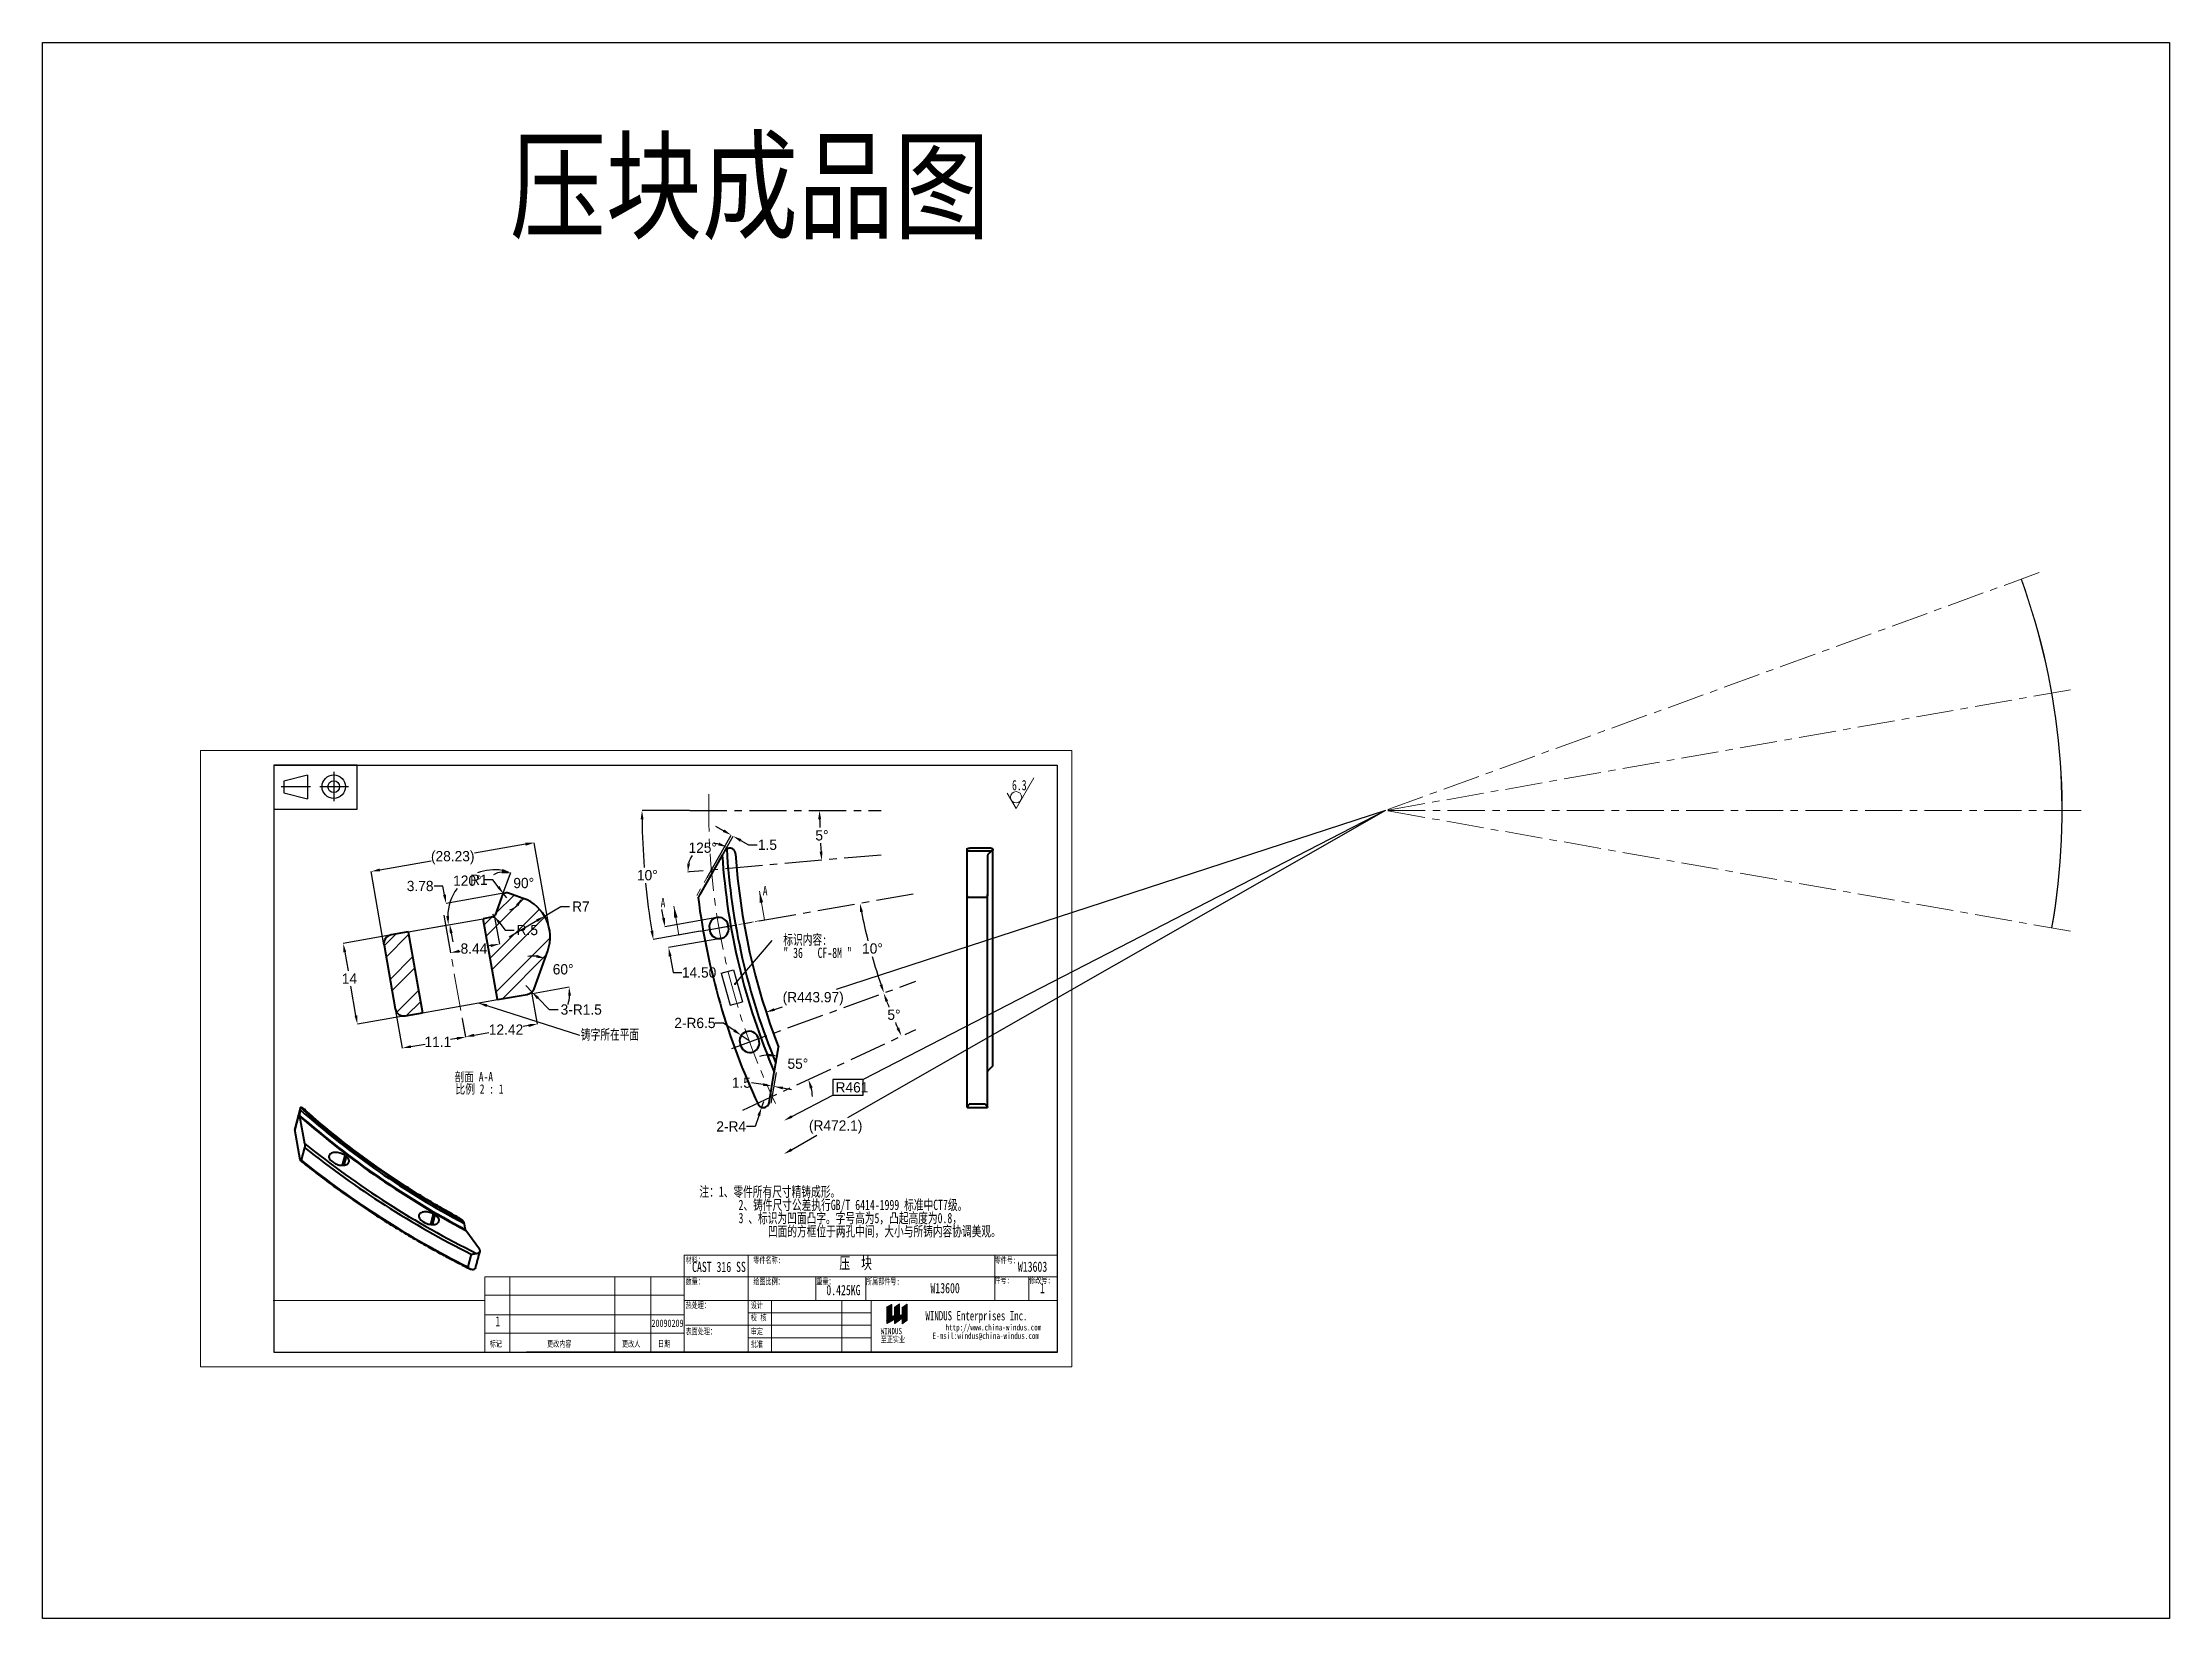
# Model space of a CAD drawing. Header units: millimetres. Extents: x -8 to 3214, y -115 to 422.
# Drawn here: x 2489 to 3214, y -115 to 422 of the extents above; entities that cross this region are included whole.
import ezdxf

# ---------------------------------------------------------------- set-up
doc = ezdxf.new("R2010")
doc.units = ezdxf.units.MM
doc.header["$PDSIZE"] = -1
for name, pattern in [('CENTER', [10.16, 6.35, -1.27, 1.27, -1.27]), ('CENTERX2', [20.32, 12.7, -2.54, 2.54, -2.54]), ('HIDDEN', [1.905, 1.27, -0.635])]:
    doc.linetypes.add(name, pattern=pattern)
for name, color, linetype in [('中心线', 7, 'CENTERX2'), ('图层1', 7, 'Continuous'), ('点划线', 7, 'CENTER'), ('线实线', 7, 'Continuous'), ('细实线', 17, 'Continuous')]:
    doc.layers.add(name, color=color, linetype=linetype)
for name, color, linetype, lineweight in [('图层0', 7, 'Continuous', 30), ('粗实线', 7, 'Continuous', 30), ('粗实线1', 230, 'Continuous', 15)]:
    doc.layers.add(name, color=color, linetype=linetype, lineweight=lineweight)
doc.styles.add('PC_TEXTSTYLE', font='isocp.shx', dxfattribs={"width": 0.8, "bigfont": 'hzfs.shx'})
doc.styles.add('SLDTEXTSTYLE0', font='TXT', dxfattribs={"width": 0.7})
doc.styles.add('SLDTEXTSTYLE1', font='TXT', dxfattribs={"width": 0.75})
doc.styles.get("Standard").update_dxf_attribs({"font": 'FZYTK.TTF'})
doc.dimstyles.new('SLDDIMSTYLE0', dxfattribs={"dimtxt": 3.5, "dimasz": 3, "dimexe": 0, "dimexo": 0.0625, "dimgap": 0.875, "dimtad": 0, "dimtih": 1, "dimtoh": 1, "dimdec": 1, "dimlfac": 2, "dimzin": 12, "dimdsep": 46, "dimtxsty": 'Standard', "dimsah": 1, "dimcen": 0.09, "dimadec": 0, "dimazin": 0, "dimtfac": 1, "dimtdec": 1, "dimtofl": 0, "dimtmove": 0, "dimatfit": 3, "dimfxl": 1, "dimtolj": 1, "dimtzin": 12, "dimarcsym": 0})
doc.dimstyles.new('SLDDIMSTYLE1', dxfattribs={"dimtxt": 3.5, "dimasz": 3, "dimexe": 0, "dimexo": 0.0625, "dimgap": -0.875, "dimtad": 0, "dimtih": 1, "dimtoh": 1, "dimdec": 0, "dimlfac": 2, "dimzin": 12, "dimdsep": 46, "dimtxsty": 'Standard', "dimsah": 1, "dimcen": 0.09, "dimadec": 0, "dimazin": 0, "dimtfac": 1, "dimtmove": 0, "dimatfit": 2, "dimfxl": 1, "dimtolj": 1, "dimtzin": 12, "dimarcsym": 0})
doc.dimstyles.new('SLDDIMSTYLE10', dxfattribs={"dimtxt": 3.5, "dimasz": 3, "dimexe": 0, "dimexo": 0.0625, "dimgap": 0.875, "dimtad": 0, "dimtih": 1, "dimtoh": 1, "dimlfac": 0.5, "dimzin": 12, "dimdsep": 46, "dimtxsty": 'Standard', "dimsah": 1, "dimcen": 0.09, "dimadec": 0, "dimazin": 0, "dimtfac": 1, "dimtofl": 0, "dimtmove": 0, "dimatfit": 3, "dimfxl": 1, "dimtolj": 1, "dimtzin": 12, "dimarcsym": 0})
doc.dimstyles.new('SLDDIMSTYLE11', dxfattribs={"dimtxt": 3.5, "dimasz": 3, "dimexe": 0, "dimexo": 0.0625, "dimgap": 0.875, "dimtad": 0, "dimtih": 1, "dimtoh": 1, "dimdec": 4, "dimlfac": 0.5, "dimzin": 12, "dimdsep": 46, "dimtxsty": 'Standard', "dimsah": 1, "dimcen": 0.09, "dimadec": 0, "dimazin": 0, "dimtfac": 1, "dimtdec": 0, "dimtofl": 0, "dimtmove": 0, "dimatfit": 3, "dimfxl": 1, "dimtolj": 1, "dimtzin": 12, "dimarcsym": 0})
doc.dimstyles.new('SLDDIMSTYLE12', dxfattribs={"dimtxt": 3.5, "dimasz": 3, "dimexe": 0, "dimexo": 0.0625, "dimgap": 0.875, "dimtad": 0, "dimtih": 1, "dimtoh": 1, "dimdec": 1, "dimlfac": 0.5, "dimzin": 12, "dimdsep": 46, "dimtxsty": 'Standard', "dimsah": 1, "dimcen": 0.09, "dimadec": 0, "dimazin": 0, "dimtfac": 1, "dimtdec": 1, "dimtmove": 0, "dimatfit": 2, "dimfxl": 1, "dimtolj": 1, "dimtzin": 12, "dimarcsym": 0})
doc.dimstyles.new('SLDDIMSTYLE13', dxfattribs={"dimtxt": 3.5, "dimasz": 3, "dimexe": 0, "dimexo": 0.0625, "dimgap": 0.875, "dimtad": 0, "dimtih": 1, "dimtoh": 1, "dimlfac": 0.5, "dimzin": 12, "dimdsep": 46, "dimtxsty": 'Standard', "dimsah": 1, "dimcen": 0.09, "dimadec": 0, "dimazin": 0, "dimtfac": 1, "dimtmove": 0, "dimatfit": 2, "dimfxl": 1, "dimtolj": 1, "dimtzin": 12, "dimarcsym": 0})
doc.dimstyles.new('SLDDIMSTYLE14', dxfattribs={"dimtxt": 3, "dimasz": 3, "dimexe": 0, "dimexo": 0.0625, "dimgap": 0.75, "dimtad": 0, "dimtih": 1, "dimtoh": 1, "dimdec": 0, "dimzin": 0, "dimdsep": 46, "dimtxsty": 'Standard', "dimsah": 1, "dimcen": 0.09, "dimadec": 0, "dimazin": 0, "dimtfac": 1, "dimtdec": 0, "dimtofl": 0, "dimtmove": 0, "dimatfit": 3, "dimfxl": 1, "dimtolj": 1, "dimtzin": 0, "dimarcsym": 0})
doc.dimstyles.new('SLDDIMSTYLE2', dxfattribs={"dimtxt": 3.5, "dimasz": 3, "dimexe": 0, "dimexo": 0.0625, "dimgap": 0.875, "dimtad": 0, "dimtih": 1, "dimtoh": 1, "dimdec": 4, "dimlfac": 2, "dimzin": 12, "dimdsep": 46, "dimtxsty": 'Standard', "dimsah": 1, "dimcen": 0.09, "dimadec": 0, "dimazin": 0, "dimtfac": 1, "dimtdec": 0, "dimtofl": 0, "dimtmove": 0, "dimatfit": 3, "dimfxl": 1, "dimtolj": 1, "dimtzin": 12, "dimarcsym": 0})
doc.dimstyles.new('SLDDIMSTYLE3', dxfattribs={"dimtxt": 3.5, "dimasz": 3, "dimexe": 0, "dimexo": 0.0625, "dimgap": 0.875, "dimtad": 0, "dimtih": 1, "dimtoh": 1, "dimlfac": 2, "dimzin": 4, "dimdsep": 46, "dimtxsty": 'Standard', "dimsah": 1, "dimcen": 0.09, "dimadec": 0, "dimazin": 0, "dimtfac": 1, "dimtofl": 0, "dimtmove": 0, "dimatfit": 3, "dimfxl": 1, "dimtolj": 1, "dimtzin": 12, "dimarcsym": 0})
doc.dimstyles.new('SLDDIMSTYLE4', dxfattribs={"dimtxt": 3.5, "dimasz": 3, "dimexe": 0, "dimexo": 0.0625, "dimgap": 0.875, "dimtad": 0, "dimtih": 1, "dimtoh": 1, "dimdec": 4, "dimlfac": 2, "dimzin": 12, "dimdsep": 46, "dimtxsty": 'Standard', "dimsah": 1, "dimcen": 0.09, "dimadec": 0, "dimazin": 0, "dimtfac": 1, "dimtofl": 0, "dimtmove": 0, "dimatfit": 3, "dimfxl": 1, "dimtolj": 1, "dimtzin": 12, "dimarcsym": 0})
doc.dimstyles.new('SLDDIMSTYLE5', dxfattribs={"dimtxt": 3.5, "dimasz": 3, "dimexe": 0, "dimexo": 0.0625, "dimgap": 0.875, "dimtad": 0, "dimtih": 1, "dimtoh": 1, "dimdec": 1, "dimlfac": 2, "dimzin": 12, "dimdsep": 46, "dimtxsty": 'Standard', "dimsah": 1, "dimcen": 0.09, "dimadec": 0, "dimazin": 0, "dimtfac": 1, "dimtmove": 0, "dimatfit": 2, "dimfxl": 1, "dimtolj": 1, "dimtzin": 12, "dimarcsym": 0})
doc.dimstyles.new('SLDDIMSTYLE6', dxfattribs={"dimtxt": 3.5, "dimasz": 3, "dimexe": 0, "dimexo": 0.0625, "dimgap": 0.875, "dimtad": 0, "dimtih": 1, "dimtoh": 1, "dimlfac": 2, "dimzin": 12, "dimdsep": 46, "dimtxsty": 'Standard', "dimsah": 1, "dimcen": 0.09, "dimadec": 0, "dimazin": 0, "dimtfac": 1, "dimtmove": 0, "dimatfit": 2, "dimfxl": 1, "dimtolj": 1, "dimtzin": 12, "dimarcsym": 0})
doc.dimstyles.new('SLDDIMSTYLE7', dxfattribs={"dimtxt": 3.5, "dimasz": 3, "dimexe": 0, "dimexo": 0.0625, "dimgap": 0.875, "dimtad": 0, "dimtih": 1, "dimtoh": 1, "dimdec": 1, "dimlfac": 2, "dimzin": 12, "dimdsep": 46, "dimtxsty": 'Standard', "dimsah": 1, "dimcen": 0.09, "dimadec": 0, "dimazin": 0, "dimtfac": 1, "dimtmove": 0, "dimatfit": 2, "dimfxl": 1, "dimtolj": 1, "dimtzin": 12, "dimarcsym": 0})
doc.dimstyles.new('SLDDIMSTYLE8', dxfattribs={"dimtxt": 3.5, "dimasz": 3, "dimexe": 0, "dimexo": 0.0625, "dimgap": 0.875, "dimtad": 0, "dimtih": 1, "dimtoh": 1, "dimlfac": 2, "dimzin": 12, "dimdsep": 46, "dimtxsty": 'Standard', "dimsah": 1, "dimcen": 0.09, "dimadec": 0, "dimazin": 0, "dimtfac": 1, "dimtmove": 0, "dimatfit": 2, "dimfxl": 1, "dimtolj": 1, "dimtzin": 12, "dimarcsym": 0})
doc.dimstyles.new('SLDDIMSTYLE9', dxfattribs={"dimtxt": 0.8, "dimasz": 0.8, "dimexe": 0, "dimexo": 0.0625, "dimgap": 0.2, "dimtad": 0, "dimtih": 1, "dimtoh": 1, "dimdec": 0, "dimzin": 0, "dimdsep": 46, "dimtxsty": 'Standard', "dimblk1": 'DOT', "dimblk2": 'DOT', "dimsah": 1, "dimcen": 0.09, "dimadec": 0, "dimazin": 0, "dimtfac": 1, "dimtdec": 0, "dimtofl": 0, "dimtmove": 0, "dimatfit": 3, "dimldrblk": 'DOT', "dimfxl": 1, "dimtolj": 1, "dimtzin": 0, "dimarcsym": 0})
pattern_1 = [(45, (2543.279, -28.909), (-6.7352, 6.7352), []), (45, (2547.7695, -28.909), (-6.7352, 6.7352), [])]

msp = doc.modelspace()

# ---------------------------------------------------------------- texts
at = {"insert": (2648.714774, 388.638877), "char_height": 30, "width": 115873.19342361, "attachment_point": 1, "style": 'PC_TEXTSTYLE'}
msp.add_mtext('{\\fSimSun|b0|i0|c134|p2;压块成品图}', dxfattribs=at)
at = {"color": 7, "linetype": 'Continuous', "char_height": 3.175, "attachment_point": 1, "style": 'SLDTEXTSTYLE1'}
for insert in [(2700.131226, 130.815463), (2734.952346, 134.892082)]:
    msp.add_mtext('A', dxfattribs=dict(at, insert=insert))
at = {"layer": '粗实线', "char_height": 2.1166667, "attachment_point": 1, "style": 'SLDTEXTSTYLE0'}
for s, insert in [('材料：', (2708.64766, 8.497778)), ('零件名称:', (2731.725191, 8.497778)), ('零件号:', (2813.961437, 8.497778)), ('数量：', (2708.64766, 1.201197)), ('绘图比例：', (2731.725191, 1.201197)), ('重量：', (2753.215072, 1.201197)), ('所属部件号:', (2770.130155, 1.201197)), ('修改号:', (2825.739365, 1.658655)), ('热处理：', (2708.64766, -6.868748)), ('设计', (2730.855882, -6.868748)), ('校 核', (2730.855882, -11.071959)), ('标记', (2641.888569, -20.039588)), ('更改内容', (2661.450112, -20.039588)), ('更改人', (2686.971101, -20.039588)), ('日期', (2699.254485, -20.039588)), ('表面处理：', (2708.64766, -15.818483)), ('批准', (2730.855882, -20.13536))]:
    msp.add_mtext(s, dxfattribs=dict(at, insert=insert))
at = {"layer": '粗实线1', "attachment_point": 1, "style": 'SLDTEXTSTYLE0'}
for s, insert, char_height in [('压  块', (2761.049645, 8.382332), 4), ('CAST 316 SS', (2710.848842, 6.865443), 3.5), ('件号:', (2813.855329, 1.658655), 2.1166667), ('W13603', (2821.884975, 6.928207), 3.5), ('0.425KG', (2756.60309, -1.048231), 3.5), ('W13600', (2792.087095, -0.36493), 3.5), ('1', (2829.438323, -0.36493), 3.5), ('1', (2643.823639, -11.710403), 3.5), ('20090209', (2697.007262, -12.856415), 2.5), ('审定', (2730.855882, -15.818483), 2.1166667)]:
    msp.add_mtext(s, dxfattribs=dict(at, insert=insert, char_height=char_height))

# ---------------------------------------------------------------- blocks, each defined once
blk = doc.blocks.new('*D17')
at = {"layer": 'Defpoints', "color": 0, "transparency": 16777216}
for p in [(2724.84, 151.95), (2715.96, 137.84), (2716.61, 137.47)]:
    blk.add_point(p, dxfattribs=at)
at = {"layer": '粗实线1', "color": 0, "lineweight": -2, "transparency": 16777216}
for p, q in [((2715.99, 137.89), (2724.18, 152.32)), ((2721.57, 153.8), (2718.97, 155.28)), ((2716.64, 137.52), (2724.84, 151.95)), ((2727.44, 150.47), (2730.05, 148.99)), ((2730.05, 148.99), (2733.05, 148.99))]:
    blk.add_line(p, q, dxfattribs=at)
at = {"layer": '粗实线1', "color": 0, "transparency": 16777216}
for points in [[(2721.82, 154.24), (2721.33, 153.37), (2724.18, 152.32)], [(2727.69, 150.9), (2727.2, 150.03), (2724.84, 151.95)]]:
    blk.add_solid(points, dxfattribs=at)
at = {"layer": '粗实线1', "color": 0, "transparency": 16777216, "insert": (2736.54, 150.75), "char_height": 3.5, "attachment_point": 2}
blk.add_mtext('\\A1;1.5', dxfattribs=at)
blk = doc.blocks.new('*D18')
at = {"layer": 'Defpoints', "color": 0, "transparency": 16777216}
for p in [(2947.15, 160.68), (2742.17, 54.98)]:
    blk.add_point(p, dxfattribs=at)
at = {"layer": '粗实线1', "color": 0, "lineweight": -2, "transparency": 16777216}
for p, q in [((2947.15, 160.68), (2769.21, 68.93)), ((2769.21, 68.93), (2758.87, 68.93)), ((2758.87, 68.93), (2758.87, 63.59)), ((2769.21, 63.59), (2769.21, 68.93)), ((2744.83, 56.36), (2758.87, 63.6)), ((2758.87, 63.59), (2769.21, 63.59))]:
    blk.add_line(p, q, dxfattribs=at)
at = {"layer": '粗实线1', "color": 0, "transparency": 16777216}
blk.add_solid([(2744.6, 56.8), (2745.06, 55.91), (2742.17, 54.98)], dxfattribs=at)
at = {"layer": '粗实线1', "color": 0, "transparency": 16777216, "insert": (2759.75, 68.06), "char_height": 3.5, "attachment_point": 1}
blk.add_mtext('\\A1;R461', dxfattribs=at)
blk = doc.blocks.new('*D19')
at = {"layer": 'Defpoints', "color": 0, "transparency": 16777216}
for p in [(2710.05, 160.68), (2775.32, 160.68), (2694.22, 145.95), (2787.16, 132.47), (2713.65, 119.51)]:
    blk.add_point(p, dxfattribs=at)
at = {"layer": '粗实线1', "color": 0, "lineweight": -2, "transparency": 16777216}
for p, q in [((2709.98, 160.68), (2693.79, 160.68)), ((2713.59, 119.5), (2697.64, 116.69))]:
    blk.add_line(p, q, dxfattribs=at)
for start, end in [(180.67844, 184.39609), (185.60446, 189.32156)]:
    blk.add_arc((2947.15, 160.68), 253.36, start, end, dxfattribs=at)
at = {"layer": '粗实线1', "color": 0, "transparency": 16777216}
for points in [[(2693.31, 157.68), (2694.31, 157.69), (2693.79, 160.68)], [(2697.63, 119.73), (2696.64, 119.56), (2697.64, 116.69)]]:
    blk.add_solid(points, dxfattribs=at)
at = {"layer": '粗实线1', "color": 0, "transparency": 16777216, "insert": (2692.06, 140.39), "char_height": 3.5, "attachment_point": 1}
blk.add_mtext('\\A1;10°', dxfattribs=at)
blk = doc.blocks.new('*D20')
at = {"layer": 'Defpoints', "color": 0, "transparency": 16777216}
for p in [(2719.39, 124.21), (2720.68, 117.07), (2702.87, 113.93)]:
    blk.add_point(p, dxfattribs=at)
at = {"layer": '粗实线1', "color": 0, "lineweight": -2, "transparency": 16777216}
for p, q in [((2701.09, 124.02), (2700.57, 126.98)), ((2719.33, 124.19), (2701.61, 121.07)), ((2720.62, 117.06), (2702.87, 113.93)), ((2703.39, 110.98), (2704.37, 105.43)), ((2704.37, 105.43), (2707.37, 105.43))]:
    blk.add_line(p, q, dxfattribs=at)
at = {"layer": '粗实线1', "color": 0, "transparency": 16777216}
for points in [[(2701.58, 124.11), (2700.6, 123.94), (2701.61, 121.07)], [(2703.88, 111.06), (2702.9, 110.89), (2702.87, 113.93)]]:
    blk.add_solid(points, dxfattribs=at)
at = {"layer": '粗实线1', "color": 0, "transparency": 16777216, "insert": (2713.25, 107.22), "char_height": 3.5, "attachment_point": 2}
blk.add_mtext('\\A1;14.50', dxfattribs=at)
blk = doc.blocks.new('*D21')
at = {"layer": 'Defpoints', "color": 0, "transparency": 16777216}
for p in [(2738, 66.3), (2738.07, 66.73), (2738.73, 66.18)]:
    blk.add_point(p, dxfattribs=at)
at = {"layer": '粗实线1', "color": 0, "lineweight": -2, "transparency": 16777216}
for p, q in [((2735.11, 67.23), (2731.15, 67.9)), ((2738.01, 66.37), (2738.07, 66.73)), ((2738.75, 66.24), (2738.81, 66.6)), ((2741.76, 66.1), (2744.72, 65.6))]:
    blk.add_line(p, q, dxfattribs=at)
at = {"layer": '粗实线1', "color": 0, "transparency": 16777216}
for points in [[(2735.19, 67.72), (2735.03, 66.73), (2738.07, 66.73)], [(2741.85, 66.59), (2741.68, 65.61), (2738.81, 66.6)]]:
    blk.add_solid(points, dxfattribs=at)
at = {"layer": '粗实线1', "color": 0, "transparency": 16777216, "insert": (2727.66, 69.66), "char_height": 3.5, "attachment_point": 2}
blk.add_mtext('\\A1;1.5', dxfattribs=at)
blk = doc.blocks.new('*D22')
at = {"layer": 'Defpoints', "color": 0, "transparency": 16777216}
for p in [(2787.16, 132.47), (2713.65, 119.51), (2770.18, 118.74), (2787.16, 102.45), (2724.35, 79.59)]:
    blk.add_point(p, dxfattribs=at)
at = {"layer": '粗实线1', "color": 0, "lineweight": -2, "transparency": 16777216}
for start, end in [(190.94513, 194.13368), (195.86985, 199.05487)]:
    blk.add_arc((2947.15, 160.68), 181.87, start, end, dxfattribs=at)
at = {"layer": '粗实线1', "color": 0, "transparency": 16777216}
for points in [[(2768.1, 126.06), (2769.08, 126.24), (2768.04, 129.1)], [(2775.72, 101.48), (2774.77, 101.14), (2776.25, 98.48)]]:
    blk.add_solid(points, dxfattribs=at)
at = {"layer": '粗实线1', "color": 0, "transparency": 16777216, "insert": (2768.79, 115.4), "char_height": 3.5, "attachment_point": 1}
blk.add_mtext('\\A1;10°', dxfattribs=at)
blk = doc.blocks.new('*D23')
at = {"layer": 'Defpoints', "color": 0, "transparency": 16777216}
for p in [(2787.16, 102.45), (2778.03, 93.5), (2787.16, 86.08), (2724.35, 79.59), (2728.19, 58.58)]:
    blk.add_point(p, dxfattribs=at)
at = {"layer": '粗实线1', "color": 0, "lineweight": -2, "transparency": 16777216}
for start, end in [(200.94458, 201.60207), (203.40379, 204.05542)]:
    blk.add_arc((2947.15, 160.68), 181.98, start, end, dxfattribs=at)
at = {"layer": '粗实线1', "color": 0, "transparency": 16777216}
for points in [[(2776.73, 95.46), (2777.66, 95.81), (2776.15, 98.44)], [(2781.43, 86.71), (2780.52, 86.3), (2782.22, 83.78)]]:
    blk.add_solid(points, dxfattribs=at)
at = {"layer": '粗实线1', "color": 0, "transparency": 16777216, "insert": (2777.41, 92.81), "char_height": 3.5, "attachment_point": 1}
blk.add_mtext('\\A1;5°', dxfattribs=at)
blk = doc.blocks.new('*D24')
at = {"layer": 'Defpoints', "color": 0, "transparency": 16777216}
for p in [(2740.32, 80.06), (2787.16, 86.08), (2747.88, 72.8), (2728.19, 58.58), (2737.11, 61.07)]:
    blk.add_point(p, dxfattribs=at)
at = {"layer": '粗实线1', "color": 0, "lineweight": -2, "transparency": 16777216}
for start, end in [(92.34806, 104.29014), (1.11585, 13.05792)]:
    blk.add_arc((2737.42, 62.88), 14.42, start, end, dxfattribs=at)
at = {"layer": '粗实线1', "color": 0, "transparency": 16777216}
for points in [[(2736.86, 77.79), (2736.79, 76.79), (2739.82, 77.1)], [(2750.99, 65.98), (2751.94, 66.31), (2750.49, 68.98)]]:
    blk.add_solid(points, dxfattribs=at)
at = {"layer": '粗实线1', "color": 0, "transparency": 16777216, "insert": (2743.37, 76.12), "char_height": 3.5, "attachment_point": 1}
blk.add_mtext('\\A1;55°', dxfattribs=at)
blk = doc.blocks.new('*D25')
at = {"layer": 'Defpoints', "color": 0, "transparency": 16777216}
for p in [(2716.47, 149.21), (2721.92, 146.81), (2775.32, 145.51), (2710.05, 139.75), (2712.92, 130.98)]:
    blk.add_point(p, dxfattribs=at)
at = {"layer": '粗实线1', "color": 0, "lineweight": -2, "transparency": 16777216}
for p, q in [((2721.95, 146.87), (2722.73, 148.24)), ((2709.98, 139.74), (2709.43, 139.69))]:
    blk.add_line(p, q, dxfattribs=at)
for start, end in [(146.97163, 165.69217), (79.76018, 90.60228)]:
    blk.add_arc((2718.32, 140.48), 8.92, start, end, dxfattribs=at)
at = {"layer": '粗实线1', "color": 0, "transparency": 16777216}
for points in [[(2720.08, 149.73), (2719.74, 148.79), (2722.73, 148.24)], [(2710.17, 142.64), (2709.18, 142.72), (2709.43, 139.69)]]:
    blk.add_solid(points, dxfattribs=at)
at = {"layer": '粗实线1', "color": 0, "transparency": 16777216, "insert": (2709.64, 149.75), "char_height": 3.5, "attachment_point": 1}
blk.add_mtext('\\A1;125°', dxfattribs=at)
blk = doc.blocks.new('*D26')
at = {"layer": 'Defpoints', "color": 0, "transparency": 16777216}
for p in [(2710.05, 160.68), (2775.32, 160.68), (2754.38, 155.02), (2775.32, 145.51), (2710.05, 139.75)]:
    blk.add_point(p, dxfattribs=at)
at = {"layer": '粗实线1', "color": 0, "lineweight": -2, "transparency": 16777216}
for start, end in [(180.8913, 181.73733), (183.3095, 184.15506)]:
    blk.add_arc((2947.15, 160.68), 192.85, start, end, dxfattribs=at)
at = {"layer": '粗实线1', "color": 0, "transparency": 16777216}
for points in [[(2753.82, 157.68), (2754.82, 157.69), (2754.3, 160.68)], [(2755.3, 146.75), (2754.3, 146.67), (2755.04, 143.72)]]:
    blk.add_solid(points, dxfattribs=at)
at = {"layer": '粗实线1', "color": 0, "transparency": 16777216, "insert": (2752.87, 153.96), "char_height": 3.5, "attachment_point": 1}
blk.add_mtext('\\A1;5°', dxfattribs=at)
blk = doc.blocks.new('*D27')
at = {"layer": 'Defpoints', "color": 0, "transparency": 16777216}
for p in [(2947.15, 160.68), (2742.14, 43.56)]:
    blk.add_point(p, dxfattribs=at)
at = {"layer": '粗实线1', "color": 0, "lineweight": -2, "transparency": 16777216}
for p, q in [((2947.15, 160.68), (2763.79, 55.93)), ((2744.75, 45.05), (2753.39, 49.99))]:
    blk.add_line(p, q, dxfattribs=at)
at = {"layer": '粗实线1', "color": 0, "transparency": 16777216}
blk.add_solid([(2744.5, 45.49), (2745, 44.62), (2742.14, 43.56)], dxfattribs=at)
at = {"layer": '粗实线1', "color": 0, "transparency": 16777216, "insert": (2750.68, 55.05), "char_height": 3.5, "attachment_point": 1}
blk.add_mtext('\\A1;(R472.1)', dxfattribs=at)
blk = doc.blocks.new('*D28')
at = {"layer": 'Defpoints', "color": 0, "transparency": 16777216}
for p in [(2734.52, 59.51), (2735.14, 61.41)]:
    blk.add_point(p, dxfattribs=at)
at = {"layer": '粗实线1', "color": 0, "lineweight": -2, "transparency": 16777216}
for p, q in [((2735.14, 61.41), (2734.52, 59.51)), ((2732.4, 52.96), (2729.4, 52.96)), ((2733.6, 56.65), (2732.4, 52.96))]:
    blk.add_line(p, q, dxfattribs=at)
at = {"layer": '粗实线1', "color": 0, "transparency": 16777216}
blk.add_solid([(2733.12, 56.81), (2734.07, 56.5), (2734.52, 59.51)], dxfattribs=at)
at = {"layer": '粗实线1', "color": 0, "transparency": 16777216, "insert": (2719.12, 54.73), "char_height": 3.5, "attachment_point": 1}
blk.add_mtext('\\A1;2-R4', dxfattribs=at)
blk = doc.blocks.new('*D29')
at = {"layer": 'Defpoints', "color": 0, "transparency": 16777216}
for p in [(2727.63, 84.01), (2730.3, 82.16)]:
    blk.add_point(p, dxfattribs=at)
at = {"layer": '粗实线1', "color": 0, "lineweight": -2, "transparency": 16777216}
for p, q in [((2721.56, 88.22), (2718.56, 88.22)), ((2725.16, 85.72), (2721.56, 88.22)), ((2730.3, 82.16), (2727.63, 84.01))]:
    blk.add_line(p, q, dxfattribs=at)
at = {"layer": '粗实线1', "color": 0, "transparency": 16777216}
blk.add_solid([(2725.45, 86.13), (2724.88, 85.31), (2727.63, 84.01)], dxfattribs=at)
at = {"layer": '粗实线1', "color": 0, "transparency": 16777216, "insert": (2704.79, 90.01), "char_height": 3.5, "attachment_point": 1}
blk.add_mtext('\\A1;2-R6.5', dxfattribs=at)
blk = doc.blocks.new('*D30')
at = {"layer": 'Defpoints', "color": 0, "transparency": 16777216}
for p in [(2947.15, 160.68), (2736.08, 91.92)]:
    blk.add_point(p, dxfattribs=at)
at = {"layer": '粗实线1', "color": 0, "lineweight": -2, "transparency": 16777216}
for p, q in [((2947.15, 160.68), (2759.91, 99.68)), ((2738.93, 92.85), (2741.67, 93.74))]:
    blk.add_line(p, q, dxfattribs=at)
at = {"layer": '粗实线1', "color": 0, "transparency": 16777216}
blk.add_solid([(2738.78, 93.32), (2739.09, 92.37), (2736.08, 91.92)], dxfattribs=at)
at = {"layer": '粗实线1', "color": 0, "transparency": 16777216, "insert": (2741.72, 98.81), "char_height": 3.5, "attachment_point": 1}
blk.add_mtext('\\A1;(R443.97)', dxfattribs=at)
blk = doc.blocks.new('SW_NOTE_3')
at = {"layer": '粗实线1', "color": 0, "char_height": 3.5, "attachment_point": 1, "style": 'SLDTEXTSTYLE0'}
for s, insert in [('  标识内容:', (0.5, 2.01)), ('  " 36   CF-8M "', (0.5, -2.49))]:
    blk.add_mtext(s, dxfattribs=dict(at, insert=insert))
blk = doc.blocks.new('_DOT')
at = {"color": 0, "linetype": 'ByBlock', "lineweight": -2}
blk.add_line((-0.5, 0), (-1, 0), dxfattribs=at)
at = {"color": 0, "linetype": 'ByBlock', "const_width": 0.5}
blk.add_lwpolyline([(-0.25, 0, 1), (0.25, 0, 1)], format="xyb", close=True, dxfattribs=at)
blk = doc.blocks.new('SW_SFSYMBOL_0')
at = {"layer": '粗实线1', "color": 0}
for q in [(7.46, 5.25), (-1.63, 0)]:
    blk.add_line((1.4, -5.25), q, dxfattribs=at)
blk.add_circle((1.4, -1.4), 1.93, dxfattribs=at)
at = {"layer": '粗实线1', "color": 0, "insert": (0, 4.51), "char_height": 3.5, "attachment_point": 1, "style": 'SLDTEXTSTYLE0'}
blk.add_mtext('6.3', dxfattribs=at)
blk = doc.blocks.new('SW_NOTE_2')
at = {"layer": '线实线', "color": 0, "attachment_point": 1, "style": 'SLDTEXTSTYLE0'}
for s, insert, char_height in [('WINDUS Enterprises Inc.', (0, 4.09), 3.175), ('  E-msil:windus@china-windus.com', (0, -3.27), 2.1167), ('     http://www.china-windus.com', (0.79, -0.4), 2.1167)]:
    blk.add_mtext(s, dxfattribs=dict(at, insert=insert, char_height=char_height))
blk = doc.blocks.new('块5')
at = {"layer": '图层1', "color": 16}
blk.add_blockref('SW_NOTE_2', (0.26, 5.56), dxfattribs=at)
blk = doc.blocks.new('SW_NOTE_0')
at = {"layer": '线实线', "color": 0, "char_height": 2.117, "attachment_point": 1, "style": 'SLDTEXTSTYLE0'}
for s, insert in [('WINDUS', (0, 2.73)), ('至正实业', (0, -0.09))]:
    blk.add_mtext(s, dxfattribs=dict(at, insert=insert))
blk = doc.blocks.new('块1')
at = {"linetype": 'Continuous'}
h = blk.add_hatch(dxfattribs=at)
h.set_pattern_fill('ANSI31', color=8, scale=0.00390625, style=0)
h.paths.add_polyline_path([(2.35, 12.17), (2.35, 7.85), (4.01, 8.78), (4.01, 13.05)], flags=0)
h = blk.add_hatch(dxfattribs=at)
h.set_pattern_fill('ANSI31', color=8, scale=0.00390625, style=0)
h.paths.add_polyline_path([(4.01, 8.78), (2.35, 7.85), (2.35, 6.62), (4.01, 7.55)], flags=0)
h = blk.add_hatch(dxfattribs=at)
h.set_pattern_fill('ANSI31', color=8, scale=0.00390625, style=0)
h.paths.add_polyline_path([(4.01, 8.78), (4.01, 7.55), (5.01, 8.1), (5.01, 9.33)], flags=0)
h = blk.add_hatch(dxfattribs=at)
h.set_pattern_fill('ANSI31', color=8, scale=0.00390625, style=0)
h.paths.add_polyline_path([(5.01, 8.1), (5.01, 7.82), (6.63, 9), (6.63, 13.26), (5.01, 12.08), (5.01, 9.33)], flags=0)
h = blk.add_hatch(dxfattribs=at)
h.set_pattern_fill('ANSI31', color=8, scale=0.00390625, style=0)
h.paths.add_polyline_path([(6.63, 9), (5.01, 7.82), (5.01, 6.58), (6.63, 7.76)], flags=0)
h = blk.add_hatch(dxfattribs=at)
h.set_pattern_fill('ANSI31', color=8, scale=0.00390625, style=0)
h.paths.add_polyline_path([(6.63, 9), (6.63, 7.76), (7.63, 8.49), (7.63, 9.72)], flags=0)
h = blk.add_hatch(dxfattribs=at)
h.set_pattern_fill('ANSI31', color=8, scale=0.00390625, style=0)
h.paths.add_polyline_path([(7.63, 8.49), (7.63, 7.17), (9.3, 8.39), (9.3, 13.24), (7.63, 12.02), (7.63, 9.72)], flags=0)
h = blk.add_hatch(dxfattribs=at)
h.set_pattern_fill('ANSI31', color=8, scale=0.00390625, style=0)
h.paths.add_polyline_path([(9.3, 8.39), (7.63, 7.17), (7.63, 6.52), (9.3, 7.74)], flags=0)
at = {"color": 7, "linetype": 'Continuous', "lineweight": 0}
for p, q in [((4.01, 13.05), (2.35, 12.17)), ((2.35, 12.17), (2.35, 6.62)), ((2.35, 7.85), (5.01, 9.33)), ((2.35, 6.62), (4.01, 7.55)), ((4.01, 7.55), (4.01, 13.05)), ((4.01, 7.55), (5.01, 8.1)), ((6.63, 13.26), (5.01, 12.08)), ((5.01, 12.08), (5.01, 6.58)), ((5.01, 7.82), (7.63, 9.72)), ((5.01, 6.58), (6.63, 7.76)), ((6.63, 7.76), (6.63, 13.26)), ((6.63, 7.76), (7.63, 8.49)), ((9.3, 13.24), (7.63, 12.02)), ((7.63, 12.02), (7.63, 6.52)), ((7.63, 7.17), (9.3, 8.39)), ((7.63, 6.52), (9.3, 7.74)), ((9.3, 7.74), (9.3, 13.24))]:
    blk.add_line(p, q, dxfattribs=at)
blk.add_blockref('SW_NOTE_0', (0.28, 2.33), dxfattribs=at)
blk = doc.blocks.new('投影')
at = {"color": 7, "linetype": 'Continuous', "lineweight": 0}
for p, q in [((21.5, 15), (0, 15)), ((0, 15), (0, 3))]:
    blk.add_line(p, q, dxfattribs=at)
at = {"layer": '图层0'}
for p, q in [((28.47, 15), (0, 15)), ((0, 15), (0, 0)), ((28.47, 0), (28.47, 15)), ((11.5, 11.5), (3.5, 9.5)), ((3.5, 9.5), (3.5, 5.5)), ((11.5, 11.5), (11.5, 3.5)), ((3.5, 5.5), (11.5, 3.5)), ((0, 0), (28.47, 0))]:
    blk.add_line(p, q, dxfattribs=at)
at = {"layer": '图层0', "linetype": 'CENTERX2'}
for p, q in [((2.5, 7.63), (12.6, 7.63)), ((20.47, 12.63), (20.47, 2.63))]:
    blk.add_line(p, q, dxfattribs=at)
at = {"layer": '图层0'}
for radius in [4, 2]:
    blk.add_circle((20.47, 7.63), radius, dxfattribs=at)
at = {"layer": '图层1'}
blk.add_line((15.74, 7.63), (25.47, 7.63), dxfattribs=at)
blk = doc.blocks.new('*D31')
at = {"layer": 'Defpoints', "color": 0, "transparency": 16777216}
for p in [(2656.15, 98.76), (2632.51, 89.78), (2633.61, 83.56)]:
    blk.add_point(p, dxfattribs=at)
at = {"layer": '粗实线1', "color": 0, "lineweight": -2, "transparency": 16777216}
for p, q in [((2656.16, 98.7), (2658.07, 87.87)), ((2632.52, 89.71), (2633.61, 83.56)), ((2655.11, 87.35), (2653.26, 87.02)), ((2636.56, 84.08), (2641.61, 84.97))]:
    blk.add_line(p, q, dxfattribs=at)
at = {"layer": '粗实线1', "color": 0, "transparency": 16777216}
for points in [[(2655.03, 87.84), (2655.2, 86.86), (2658.07, 87.87)], [(2636.47, 84.57), (2636.65, 83.58), (2633.61, 83.56)]]:
    blk.add_solid(points, dxfattribs=at)
at = {"layer": '粗实线1', "color": 0, "transparency": 16777216, "insert": (2647.44, 87.74), "char_height": 3.5, "attachment_point": 2}
blk.add_mtext('\\A1;12.42', dxfattribs=at)
blk = doc.blocks.new('*D32')
at = {"layer": 'Defpoints', "color": 0, "transparency": 16777216}
for p in [(2601.45, 139.88), (2662.37, 119.52), (2605.88, 114.79)]:
    blk.add_point(p, dxfattribs=at)
at = {"layer": '粗实线1', "color": 0, "lineweight": -2, "transparency": 16777216}
for p, q in [((2654.09, 149.16), (2636.65, 146.09)), ((2662.36, 119.58), (2657.05, 149.68)), ((2605.86, 114.85), (2601.45, 139.88)), ((2604.41, 140.4), (2621.92, 143.49))]:
    blk.add_line(p, q, dxfattribs=at)
at = {"layer": '粗实线1', "color": 0, "transparency": 16777216}
for points in [[(2654.01, 149.66), (2654.18, 148.67), (2657.05, 149.68)], [(2604.32, 140.89), (2604.49, 139.91), (2601.45, 139.88)]]:
    blk.add_solid(points, dxfattribs=at)
at = {"layer": '粗实线1', "color": 0, "transparency": 16777216, "insert": (2629.28, 146.87), "char_height": 3.5, "attachment_point": 2}
blk.add_mtext('\\A1;(28.23)', dxfattribs=at)
blk = doc.blocks.new('*D33')
at = {"layer": 'Defpoints', "color": 0, "transparency": 16777216}
for p in [(2647.37, 132.62), (2614.11, 119.29), (2628.27, 121.79)]:
    blk.add_point(p, dxfattribs=at)
at = {"layer": '粗实线1', "color": 0, "lineweight": -2, "transparency": 16777216}
for p, q in [((2625.95, 134.93), (2622.95, 134.93)), ((2626.48, 131.98), (2625.95, 134.93)), ((2647.31, 132.61), (2627, 129.02)), ((2614.17, 119.3), (2628.27, 121.79)), ((2628.79, 118.83), (2629.31, 115.88))]:
    blk.add_line(p, q, dxfattribs=at)
at = {"layer": '粗实线1', "color": 0, "transparency": 16777216}
for points in [[(2626.97, 132.07), (2625.98, 131.89), (2627, 129.02)], [(2629.29, 118.92), (2628.3, 118.75), (2628.27, 121.79)]]:
    blk.add_solid(points, dxfattribs=at)
at = {"layer": '粗实线1', "color": 0, "transparency": 16777216, "insert": (2618.18, 136.7), "char_height": 3.5, "attachment_point": 2}
blk.add_mtext('\\A1;3.78', dxfattribs=at)
blk = doc.blocks.new('*D34')
at = {"layer": 'Defpoints', "color": 0, "transparency": 16777216}
for p in [(2614.11, 119.29), (2596.82, 87.81), (2618.97, 91.72)]:
    blk.add_point(p, dxfattribs=at)
at = {"layer": '粗实线1', "color": 0, "lineweight": -2, "transparency": 16777216}
for p, q in [((2614.04, 119.28), (2591.96, 115.39)), ((2592.48, 112.43), (2593.62, 106)), ((2596.3, 90.77), (2594.54, 100.75)), ((2618.91, 91.71), (2596.82, 87.81))]:
    blk.add_line(p, q, dxfattribs=at)
at = {"layer": '粗实线1', "color": 0, "transparency": 16777216}
for points in [[(2592.97, 112.52), (2591.99, 112.34), (2591.96, 115.39)], [(2596.79, 90.85), (2595.81, 90.68), (2596.82, 87.81)]]:
    blk.add_solid(points, dxfattribs=at)
at = {"layer": '粗实线1', "color": 0, "transparency": 16777216, "insert": (2594.08, 105.12), "char_height": 3.5, "attachment_point": 2}
blk.add_mtext('\\A1;14', dxfattribs=at)
blk = doc.blocks.new('*D35')
at = {"layer": 'Defpoints', "color": 0, "transparency": 16777216}
for p in [(2609.7, 93.13), (2632.51, 89.78), (2633.62, 83.46)]:
    blk.add_point(p, dxfattribs=at)
at = {"layer": '粗实线1', "color": 0, "lineweight": -2, "transparency": 16777216}
for p, q in [((2609.71, 93.07), (2612.07, 79.66)), ((2632.52, 89.71), (2633.62, 83.46)), ((2615.02, 80.18), (2619.86, 81.04)), ((2630.67, 82.94), (2628.57, 82.57))]:
    blk.add_line(p, q, dxfattribs=at)
at = {"layer": '粗实线1', "color": 0, "transparency": 16777216}
for points in [[(2614.94, 80.68), (2615.11, 79.69), (2612.07, 79.66)], [(2630.58, 83.44), (2630.76, 82.45), (2633.62, 83.46)]]:
    blk.add_solid(points, dxfattribs=at)
at = {"layer": '粗实线1', "color": 0, "transparency": 16777216, "insert": (2624.22, 83.56), "char_height": 3.5, "attachment_point": 2}
blk.add_mtext('\\A1;11.1', dxfattribs=at)
blk = doc.blocks.new('*D36')
at = {"layer": 'Defpoints', "color": 0, "transparency": 16777216}
for p in [(2638.08, 139.52), (2645.93, 130.99), (2639.71, 123.81), (2643.75, 125.03), (2614.11, 119.29)]:
    blk.add_point(p, dxfattribs=at)
at = {"layer": '粗实线1', "color": 0, "lineweight": -2, "transparency": 16777216}
blk.add_line((2645.95, 131.05), (2649.03, 139.52), dxfattribs=at)
for start, end in [(80.76059, 111.18573), (143.15337, 179.23941)]:
    blk.add_arc((2643.56, 124.48), 16, start, end, dxfattribs=at)
at = {"layer": '粗实线1', "color": 0, "transparency": 16777216}
for points in [[(2646.25, 140.76), (2646, 139.79), (2649.03, 139.52)], [(2628.06, 124.74), (2627.06, 124.66), (2627.8, 121.71)]]:
    blk.add_solid(points, dxfattribs=at)
at = {"layer": '粗实线1', "color": 0, "transparency": 16777216, "insert": (2629.42, 138.52), "char_height": 3.5, "attachment_point": 1}
blk.add_mtext('\\A1;120°', dxfattribs=at)
blk = doc.blocks.new('*D37')
at = {"layer": 'Defpoints', "color": 0, "transparency": 16777216}
for p in [(2626.29, 125.03), (2643.53, 124.43), (2628.56, 112.2)]:
    blk.add_point(p, dxfattribs=at)
at = {"layer": '粗实线1', "color": 0, "lineweight": -2, "transparency": 16777216}
for p, q in [((2626.3, 124.97), (2628.56, 112.2)), ((2643.54, 124.36), (2645.17, 115.13)), ((2631.51, 112.72), (2631.78, 112.77)), ((2642.22, 114.61), (2641.24, 114.44))]:
    blk.add_line(p, q, dxfattribs=at)
at = {"layer": '粗实线1', "color": 0, "transparency": 16777216}
for points in [[(2631.42, 113.22), (2631.6, 112.23), (2628.56, 112.2)], [(2642.13, 115.1), (2642.3, 114.12), (2645.17, 115.13)]]:
    blk.add_solid(points, dxfattribs=at)
at = {"layer": '粗实线1', "color": 0, "transparency": 16777216, "insert": (2636.51, 115.37), "char_height": 3.5, "attachment_point": 2}
blk.add_mtext('\\A1;8.44', dxfattribs=at)
blk = doc.blocks.new('*D38')
at = {"layer": 'Defpoints', "color": 0, "transparency": 16777216}
for p in [(2661.66, 112.79), (2667.44, 104.69), (2644.57, 96.23), (2654.69, 98.01), (2656.98, 99.94)]:
    blk.add_point(p, dxfattribs=at)
at = {"layer": '粗实线1', "color": 0, "lineweight": -2, "transparency": 16777216}
blk.add_line((2656.45, 98.33), (2668.95, 100.53), dxfattribs=at)
for start, end in [(83.50763, 97.01525), (342.98475, 356.49237)]:
    blk.add_arc((2656.39, 98.31), 12.75, start, end, dxfattribs=at)
at = {"layer": '粗实线1', "color": 0, "transparency": 16777216}
for points in [[(2657.95, 111.47), (2657.72, 110.5), (2660.75, 110.3)], [(2668.62, 97.51), (2669.62, 97.56), (2668.95, 100.53)]]:
    blk.add_solid(points, dxfattribs=at)
at = {"layer": '粗实线1', "color": 0, "transparency": 16777216, "insert": (2663.37, 108.3), "char_height": 3.5, "attachment_point": 1}
blk.add_mtext('\\A1;60°', dxfattribs=at)
blk = doc.blocks.new('*D39')
at = {"layer": 'Defpoints', "color": 0, "transparency": 16777216}
for p in [(2645.93, 130.99), (2648.32, 132.54), (2653.22, 134.28), (2653.29, 130.73), (2643.75, 125.03)]:
    blk.add_point(p, dxfattribs=at)
at = {"layer": '粗实线1', "color": 0, "lineweight": -2, "transparency": 16777216}
blk.add_line((2646.72, 133.19), (2648.97, 139.35), dxfattribs=at)
for start, end in [(96.19239, 122.38479), (287.61521, 313.80761)]:
    blk.add_arc((2646.7, 133.13), 6.62, start, end, dxfattribs=at)
at = {"layer": '粗实线1', "color": 0, "transparency": 16777216}
for points in [[(2646.05, 140.21), (2645.93, 139.21), (2648.97, 139.35)], [(2650.87, 128.62), (2651.7, 128.08), (2652.92, 130.86)]]:
    blk.add_solid(points, dxfattribs=at)
at = {"layer": '粗实线1', "color": 0, "transparency": 16777216, "insert": (2649.94, 137.71), "char_height": 3.5, "attachment_point": 1}
blk.add_mtext('\\A1;90°', dxfattribs=at)
blk = doc.blocks.new('*D40')
at = {"layer": 'Defpoints', "color": 0, "transparency": 16777216}
for p in [(2642.81, 125.37), (2643.44, 124.59)]:
    blk.add_point(p, dxfattribs=at)
at = {"layer": '粗实线1', "color": 0, "lineweight": -2, "transparency": 16777216}
for p, q in [((2642.81, 125.37), (2643.44, 124.59)), ((2645.31, 122.25), (2647.19, 119.91)), ((2647.19, 119.91), (2650.19, 119.91))]:
    blk.add_line(p, q, dxfattribs=at)
at = {"layer": '粗实线1', "color": 0, "transparency": 16777216}
blk.add_solid([(2645.71, 122.56), (2644.92, 121.93), (2643.44, 124.59)], dxfattribs=at)
at = {"layer": '粗实线1', "color": 0, "transparency": 16777216, "insert": (2651.07, 121.69), "char_height": 3.5, "attachment_point": 1}
blk.add_mtext('\\A1;R.5', dxfattribs=at)
blk = doc.blocks.new('*D41')
at = {"layer": 'Defpoints', "color": 0, "transparency": 16777216}
for p in [(2646.62, 132.28), (2647.71, 130.86)]:
    blk.add_point(p, dxfattribs=at)
at = {"layer": '粗实线1', "color": 0, "lineweight": -2, "transparency": 16777216}
for p, q in [((2642.98, 137.05), (2639.98, 137.05)), ((2644.8, 134.67), (2642.98, 137.05)), ((2647.71, 130.86), (2646.62, 132.28))]:
    blk.add_line(p, q, dxfattribs=at)
at = {"layer": '粗实线1', "color": 0, "transparency": 16777216}
blk.add_solid([(2645.2, 134.97), (2644.41, 134.36), (2646.62, 132.28)], dxfattribs=at)
at = {"layer": '粗实线1', "color": 0, "transparency": 16777216, "insert": (2635.19, 138.82), "char_height": 3.5, "attachment_point": 1}
blk.add_mtext('\\A1;R1', dxfattribs=at)
blk = doc.blocks.new('*D42')
at = {"layer": 'Defpoints', "color": 0, "transparency": 16777216}
for p in [(2660.57, 124.67), (2648.5, 117.58)]:
    blk.add_point(p, dxfattribs=at)
at = {"layer": '粗实线1', "color": 0, "lineweight": -2, "transparency": 16777216}
for p, q in [((2660.57, 124.67), (2666.09, 127.92)), ((2666.09, 127.92), (2669.09, 127.92)), ((2648.5, 117.58), (2657.99, 123.15))]:
    blk.add_line(p, q, dxfattribs=at)
at = {"layer": '粗实线1', "color": 0, "transparency": 16777216}
blk.add_solid([(2657.73, 123.58), (2658.24, 122.72), (2660.57, 124.67)], dxfattribs=at)
at = {"layer": '粗实线1', "color": 0, "transparency": 16777216, "insert": (2669.97, 129.69), "char_height": 3.5, "attachment_point": 1}
blk.add_mtext('\\A1;R7', dxfattribs=at)
blk = doc.blocks.new('*D43')
at = {"layer": 'Defpoints', "color": 0, "transparency": 16777216}
for p in [(2654.17, 100.97), (2656.27, 98.83)]:
    blk.add_point(p, dxfattribs=at)
at = {"layer": '粗实线1', "color": 0, "lineweight": -2, "transparency": 16777216}
for p, q in [((2654.17, 100.97), (2656.27, 98.83)), ((2658.37, 96.68), (2662.18, 92.8)), ((2662.18, 92.8), (2665.18, 92.8))]:
    blk.add_line(p, q, dxfattribs=at)
at = {"layer": '粗实线1', "color": 0, "transparency": 16777216}
blk.add_solid([(2658.72, 97.03), (2658.01, 96.33), (2656.27, 98.83)], dxfattribs=at)
at = {"layer": '粗实线1', "color": 0, "transparency": 16777216, "insert": (2666.05, 94.58), "char_height": 3.5, "attachment_point": 1}
blk.add_mtext('\\A1;3-R1.5', dxfattribs=at)
blk = doc.blocks.new('SW_NOTE_4')
at = {"layer": '粗实线1', "color": 0, "char_height": 3.175, "attachment_point": 1, "style": 'SLDTEXTSTYLE1'}
for s, insert in [('剖面 A-A ', (0, 4.09)), ('比例 2 : 1', (0.32, -0.08))]:
    blk.add_mtext(s, dxfattribs=dict(at, insert=insert))
blk = doc.blocks.new('SW_NOTE_5')
at = {"layer": '粗实线1', "color": 0, "char_height": 3.5, "attachment_point": 1, "style": 'SLDTEXTSTYLE0'}
for s, insert in [('注：1、零件所有尺寸精铸成形。', (0, 4.51)), ('        2、铸件尺寸公差执行GB/T 6414-1999 标准中CT7级。', (0, 0.01)), ('        3 、标识为凹面凸字。字号高为5，凸起高度为0.8，', (0, -4.49)), ('              凹面的方框位于两孔中间，大小与所铸内容协调美观。', (0, -8.99))]:
    blk.add_mtext(s, dxfattribs=dict(at, insert=insert))
blk = doc.blocks.new('SW_NOTE_6')
at = {"layer": '粗实线1', "color": 0, "insert": (0.5, 2.01), "char_height": 3.5, "attachment_point": 1, "style": 'SLDTEXTSTYLE0'}
blk.add_mtext('铸字所在平面', dxfattribs=at)

# ---------------------------------------------------------------- dimensions: what is measured, and where the dimension line sits
at = {"layer": '粗实线1'}
for base, line1, line2, dimstyle, picture, middle in [((2694.216689, 145.952022), ((2710.04697, 160.683533), (2775.323604, 160.683533)), ((2713.649052, 119.51155), (2787.162576, 132.473968)), 'SLDDIMSTYLE2', '*D19', (2694.752153, 138.601848)), ((2754.378465, 155.022508), ((2775.323604, 160.683533), (2710.04697, 160.683533)), ((2710.04697, 139.74665), (2775.323604, 145.510839)), 'SLDDIMSTYLE2', '*D26', (2754.482331, 152.19352)), ((2716.472097, 149.207243), ((2721.917358, 146.810887), (2712.923538, 130.975047)), ((2775.323604, 145.510839), (2710.04697, 139.74665)), 'SLDDIMSTYLE2', '*D25', (2713.495936, 147.984234)), ((2638.084703, 139.516098), ((2645.925681, 130.99395), (2643.753561, 125.0261)), ((2639.710218, 123.805436), (2614.105216, 119.290583)), 'SLDDIMSTYLE11', '*D36', (2633.27324, 136.738199)), ((2653.222176, 134.278516), ((2645.925681, 130.99395), (2643.753561, 125.0261)), ((2653.291778, 130.730763), (2648.319035, 132.540693)), 'SLDDIMSTYLE11', '*D39', (2652.702507, 135.926694)), ((2770.18124, 118.741884), ((2787.162576, 132.473968), (2713.649052, 119.51155)), ((2787.162576, 102.453975), (2724.345849, 79.590557)), 'SLDDIMSTYLE2', '*D22', (2771.475966, 113.612629)), ((2667.437777, 104.692277), ((2654.686126, 98.014148), (2644.572367, 96.230819)), ((2661.659193, 112.786784), (2656.98426, 99.942511)), 'SLDDIMSTYLE11', '*D38', (2666.162548, 106.513493)), ((2778.028797, 93.497182), ((2787.162576, 102.453975), (2724.345849, 79.590557)), ((2787.162576, 86.081585), (2728.192051, 58.583177)), 'SLDDIMSTYLE4', '*D23', (2779.023835, 91.04465)), ((2747.882273, 72.804996), ((2728.192051, 58.583177), (2787.162576, 86.081585)), ((2740.320745, 80.062081), (2737.111357, 61.074974)), 'SLDDIMSTYLE2', '*D24', (2746.154759, 74.355777))]:
    dim = msp.add_angular_dim_2l(base=base, line1=line1, line2=line2, dimstyle=dimstyle, dxfattribs=at)
    dim.commit()
    dim.dimension.update_dxf_attribs({"geometry": picture, "text_midpoint": middle, "dimtype": 162})
for center, mpoint, text, dimstyle, picture, middle in [((2947.14697, 160.683533), (2736.082019, 91.919498), '(<>)', 'SLDDIMSTYLE8', '*D30', (2750.793133, 96.712314)), ((2947.14697, 160.683533), (2742.144575, 43.562962), '(R472.1)', 'SLDDIMSTYLE5', '*D27', (2758.588122, 52.957378)), ((2947.14697, 160.683533), (2742.167629, 54.980638), 'R461', 'SLDDIMSTYLE1', '*D18', (2764.040855, 66.260133)), ((2647.707823, 130.861402), (2646.623361, 132.281803), 'R1', 'SLDDIMSTYLE13', '*D41', (2637.147684, 137.050746)), ((2654.165182, 100.968571), (2656.265479, 98.826434), '3-<>', 'SLDDIMSTYLE12', '*D43', (2672.522243, 92.798286)), ((2730.29884, 82.156335), (2727.627746, 84.007755), '2-<>', 'SLDDIMSTYLE7', '*D29', (2711.238062, 88.215533)), ((2735.13933, 61.408305), (2734.522222, 59.505892), '2-<>', 'SLDDIMSTYLE6', '*D28', (2723.819874, 52.957368))]:
    dim = msp.add_radius_dim(center=center, mpoint=mpoint, text=text, dimstyle=dimstyle, dxfattribs=at)
    dim.commit()
    dim.dimension.update_dxf_attribs({"geometry": picture, "text_midpoint": middle, "dimtype": 164})
for base, p1, p2, angle, dimstyle, picture, middle in [((2724.835774, 151.949478), (2715.960164, 137.840453), (2716.612324, 137.470064), 330.4059882, 'SLDDIMSTYLE0', '*D17', (2736.543939, 148.986373)), ((2628.55545, 112.203253), (2643.534084, 124.425144), (2626.293807, 125.029665), 10, 'SLDDIMSTYLE10', '*D37', (2636.506045, 113.605157)), ((2702.868432, 113.929714), (2719.392789, 124.205247), (2720.678945, 117.070188), 280, 'SLDDIMSTYLE3', '*D20', (2713.254453, 105.434129)), ((2596.822378, 87.811208), (2614.105216, 119.290583), (2618.967365, 91.715966), 280, 'SLDDIMSTYLE10', '*D34', (2594.078294, 103.37368)), ((2633.606698, 83.556202), (2656.148762, 98.761663), (2632.509997, 89.775901), 10, 'SLDDIMSTYLE10', '*D31', (2647.43589, 85.994662)), ((2738.066495, 66.725676), (2738.734731, 66.179015), (2737.995221, 66.304014), 350.4059882, 'SLDDIMSTYLE0', '*D21', (2727.656212, 67.89526))]:
    dim = msp.add_linear_dim(base=base, p1=p1, p2=p2, angle=angle, dimstyle=dimstyle, dxfattribs=at)
    dim.commit()
    dim.dimension.update_dxf_attribs({"geometry": picture, "text_midpoint": middle, "dimtype": 160})
for base, p1, p2, angle, text, picture, middle in [((2601.451411, 139.880766), (2662.368175, 119.516892), (2605.875043, 114.793102), 10, '(<>)', '*D32', (2629.280736, 144.787827)), ((2628.272424, 121.788644), (2647.373926, 132.616996), (2614.105216, 119.290583), 280, '3.78', '*D33', (2618.178717, 134.932779)), ((2633.62291, 83.464257), (2609.695303, 93.127331), (2632.509997, 89.775901), 10, '11.1', '*D35', (2624.215231, 81.80543))]:
    dim = msp.add_linear_dim(base=base, p1=p1, p2=p2, angle=angle, text=text, dimstyle='SLDDIMSTYLE10', dxfattribs=at)
    dim.commit()
    dim.dimension.update_dxf_attribs({"geometry": picture, "text_midpoint": middle, "dimtype": 160})
for center, mpoint, dimstyle, picture, middle in [((2642.813869, 125.36812), (2643.439137, 124.587711), 'SLDDIMSTYLE12', '*D40', (2653.909499, 119.905253)), ((2648.503496, 117.575066), (2660.571166, 124.672343), 'SLDDIMSTYLE13', '*D42', (2672.254924, 127.91937))]:
    dim = msp.add_radius_dim(center=center, mpoint=mpoint, dimstyle=dimstyle, dxfattribs=at)
    dim.commit()
    dim.dimension.update_dxf_attribs({"geometry": picture, "text_midpoint": middle, "dimtype": 164})

# ---------------------------------------------------------------- hatches: boundary and pattern name
at = {"linetype": 'Continuous', "lineweight": 0}
h = msp.add_hatch(dxfattribs=at)
h.set_pattern_fill('ANSI32', style=0)
h.set_pattern_definition(pattern_1)
edge = h.paths.add_edge_path(flags=0)
edge.add_line((2645.925681, 130.99395), (2643.753561, 125.0261))
edge.add_arc((2642.813869, 125.36812), 1, 280, 340, ccw=False)
edge.add_line((2642.987517, 124.383312), (2639.710218, 123.805436))
edge.add_line((2639.710218, 123.805436), (2644.572367, 96.230819))
edge.add_line((2644.572367, 96.230819), (2654.686126, 98.014148))
edge.add_arc((2654.165182, 100.968571), 3, 280, 340)
edge.add_line((2656.98426, 99.942511), (2661.659193, 112.786784))
edge.add_arc((2648.503496, 117.575066), 14, 340, 430)
edge.add_line((2653.291778, 130.730763), (2648.319035, 132.540693))
edge.add_arc((2647.707823, 130.861402), 1.787065, 70, 175.74642226)
h = msp.add_hatch(dxfattribs=at)
h.set_pattern_fill('ANSI32', style=0)
h.set_pattern_definition(pattern_1)
edge = h.paths.add_edge_path(flags=0)
edge.add_line((2605.875043, 114.793102), (2609.695303, 93.127331))
edge.add_arc((2612.649726, 93.648276), 3, 190, 280)
edge.add_line((2613.170671, 90.693853), (2618.967365, 91.715966))
edge.add_line((2618.967365, 91.715966), (2614.105216, 119.290583))
edge.add_line((2614.105216, 119.290583), (2608.308522, 118.26847))
edge.add_arc((2608.829466, 115.314047), 3, 100, 190)

# ---------------------------------------------------------------- linework, layer by layer
at = {"color": 7, "linetype": 'Continuous', "lineweight": 0}
for p, q in [((2543.279361, 181.091205), (2840.279361, 181.091205)), ((2543.279361, 181.091205), (2543.279361, -28.908795)), ((2840.279361, 181.091205), (2840.279361, -28.908795)), ((2735.533011, 123.370282), (2733.796529, 133.21836)), ((2706.391886, 118.231916), (2704.655404, 128.079993)), ((2543.279361, -28.908795), (2840.279361, -28.908795))]:
    msp.add_line(p, q, dxfattribs=at)
at = {"color": 7, "linetype": 'Continuous', "lineweight": 40}
for p, q in [((2721.116531, 145.400835), (2713.543299, 132.066287)), ((2804.566754, 146.810887), (2804.566754, 147.589138)), ((2804.566754, 132.066287), (2804.566754, 146.810887)), ((2812.858396, 146.810887), (2804.566754, 146.810887)), ((2811.566754, 145.400835), (2811.566754, 132.066287)), ((2813.40352, 74.184922), (2813.40352, 147.408651)), ((2645.925653, 130.993945), (2643.75356, 125.0261)), ((2653.291807, 130.730768), (2648.319022, 132.540691)), ((2804.566754, 59.462746), (2804.566754, 132.066287)), ((2810.816754, 130.975047), (2805.316754, 130.975047)), ((2811.566754, 59.462746), (2811.566754, 132.066287)), ((2642.9875, 124.383309), (2639.7102, 123.805433)), ((2644.572348, 96.230817), (2639.7102, 123.805433)), ((2614.105234, 119.290587), (2608.308504, 118.268467)), ((2614.105234, 119.290587), (2618.967383, 91.71597)), ((2716.756525, 120.440265), (2716.886762, 119.701659)), ((2723.288002, 120.830374), (2723.157766, 121.568979)), ((2605.875025, 114.793099), (2609.695285, 93.127328)), ((2656.98424, 99.942507), (2661.659204, 112.786786)), ((2644.572348, 96.230817), (2654.686123, 98.014148)), ((2613.170653, 90.693851), (2618.967383, 91.71597)), ((2727.244842, 81.044769), (2727.50135, 80.340003)), ((2733.609351, 82.56313), (2733.352843, 83.267903)), ((2737.111363, 61.074977), (2738.879087, 71.533052)), ((2577.185887, 58.459379), (2575.433398, 51.920227)), ((2804.566754, 59.408305), (2804.566754, 59.462746)), ((2810.816754, 60.560165), (2805.316754, 60.560165)), ((2811.566754, 59.462746), (2811.566754, 59.408305)), ((2577.342503, 41.637057), (2575.433398, 51.920227)), ((2577.095457, 56.457334), (2578.821996, 47.157563)), ((2578.804775, 45.80503), (2577.642316, 41.467489)), ((2588.068738, 41.124048), (2588.597905, 40.725117)), ((2592.465338, 43.128689), (2591.554697, 39.730767)), ((2592.994505, 42.729757), (2592.198643, 39.760117)), ((2592.994505, 42.729757), (2592.465338, 43.128689)), ((2622.619957, 23.169146), (2621.657762, 19.578856)), ((2623.229174, 22.816438), (2622.348651, 19.530898)), ((2623.229174, 22.816438), (2622.619957, 23.169146)), ((2619.086517, 20.594586), (2619.695729, 20.241882)), ((2638.397876, 11.149747), (2633.753682, 17.561665)), ((2635.552938, 9.4614), (2634.390479, 5.123858))]:
    msp.add_line(p, q, dxfattribs=at)
at = {"color": 7, "linetype": 'HIDDEN', "lineweight": 0}
msp.add_line((2735.533011, 123.370282), (2706.391886, 118.231916), dxfattribs=at)
at = {"color": 230, "linetype": 'Continuous', "lineweight": 15}
msp.add_line((2720.678945, 117.070188), (2721.672737, 117.245421), dxfattribs=at)
at = {"color": 3}
msp.add_lwpolyline([(2489.491133, 422.468694), (3214.340364, 422.468694), (3214.340364, -114.742537), (2489.491133, -114.742537)], close=True, dxfattribs=at)
at = {"color": 7, "linetype": 'Continuous', "lineweight": 40, "flags": 128}
for points in [[(2592.465338, 43.128689), (2592.116629, 43.364506), (2591.73027, 43.575121), (2591.314115, 43.75624), (2590.876646, 43.904179), (2590.426771, 44.015932), (2589.973644, 44.089214), (2589.526485, 44.122538), (2589.094403, 44.115229), (2588.686196, 44.06743), (2588.31017, 43.98012), (2587.973983, 43.855072), (2587.684465, 43.694828), (2587.447527, 43.502658), (2587.267988, 43.282472), (2587.149506, 43.038752), (2587.094483, 42.776454), (2587.104043, 42.500924), (2587.177985, 42.217769), (2587.314822, 41.932755), (2587.511752, 41.651679), (2587.764772, 41.38027), (2588.068738, 41.124048)], [(2588.597905, 40.725117), (2588.946614, 40.489299), (2589.332973, 40.278685), (2589.749128, 40.097566), (2590.186597, 39.949626), (2590.63647, 39.837876), (2591.089599, 39.764592), (2591.536759, 39.731267), (2591.96884, 39.738576), (2592.377047, 39.786375), (2592.753071, 39.873687), (2593.08926, 39.998734), (2593.378779, 40.158977), (2593.615717, 40.351148), (2593.795253, 40.571335), (2593.913735, 40.815056), (2593.968772, 41.077354), (2593.9592, 41.352881), (2593.885258, 41.636036), (2593.748421, 41.92105), (2593.551492, 42.202127), (2593.298471, 42.473535), (2592.994505, 42.729757)], [(2622.619957, 23.169146), (2622.226275, 23.373554), (2621.804633, 23.547598), (2621.363628, 23.687733), (2620.91223, 23.7911), (2620.459635, 23.855609), (2620.015055, 23.879932), (2619.587528, 23.863583), (2619.18577, 23.806892), (2618.817959, 23.711008), (2618.491581, 23.577894), (2618.213277, 23.410251), (2617.988718, 23.211498), (2617.822477, 22.985674), (2617.717925, 22.737382), (2617.67721, 22.47167), (2617.701128, 22.193955), (2617.789235, 21.909883), (2617.939704, 21.625244), (2618.1495, 21.34583), (2618.414321, 21.077327), (2618.728793, 20.825202), (2619.086517, 20.594586)], [(2619.695729, 20.241882), (2620.089416, 20.037469), (2620.511058, 19.863425), (2620.952058, 19.723294), (2621.403461, 19.619923), (2621.856051, 19.555419), (2622.300647, 19.531095), (2622.728163, 19.54744), (2623.129917, 19.604136), (2623.497731, 19.700015), (2623.824109, 19.833129), (2624.102414, 20.000772), (2624.326968, 20.19953), (2624.493213, 20.425349), (2624.597761, 20.673646), (2624.638481, 20.939354), (2624.614558, 21.217073), (2624.526456, 21.50114), (2624.375987, 21.785779), (2624.166203, 22.065197), (2623.901381, 22.333699), (2623.586893, 22.585825), (2623.229174, 22.816438)], [(2637.408003, 9.704115), (2637.721483, 9.750245), (2637.999619, 9.83516), (2638.233227, 9.95605), (2638.41458, 10.108931), (2638.537724, 10.288758), (2638.598565, 10.489596), (2638.595108, 10.704813), (2638.527466, 10.927308), (2638.397876, 11.149747)]]:
    msp.add_lwpolyline(points, dxfattribs=at)
at = {"color": 7, "linetype": 'Continuous', "lineweight": 40}
for centre, radius, start, end in [((2947.14697, 160.683533), 226.546506, 183.868078049, 203.173673773), ((2947.14697, 160.683533), 224.879748, 183.347598261, 202.507883143), ((2947.14697, 160.683533), 221.984021, 183.804167227, 201.298455472), ((2647.707823, 130.861402), 1.787065, 70, 175.74642226), ((2648.503496, 117.575066), 14, 340, 70), ((2947.14697, 160.683533), 236.1, 187.228695256, 205.091930718), ((2642.813869, 125.36812), 1, 280, 340), ((2719.957146, 121.004622), 3.25, 10, 190), ((2608.829466, 115.314047), 3, 100, 190), ((2720.087382, 120.266016), 3.25, 190, 10), ((2654.165182, 100.968571), 3, 280, 340), ((2612.649726, 93.648276), 3, 190, 280), ((2730.29884, 82.156335), 3.25, 20, 200), ((2730.555356, 81.451566), 3.25, 200, 20), ((2766.832074, 272.2777), 285.568589, 228.395029222, 242.109721985), ((2743.986913, 243.588017), 248.302602, 227.875370062, 232.734933509), ((2764.624126, 267.995104), 279.945293, 228.201750611, 241.647246555), ((2735.13933, 61.408305), 2, 256.600546508, 350.4059882), ((2576.128403, 52.055877), 0.708119, 165.327205395, 191.044036038), ((2767.575117, 273.145629), 288.265836, 228.636059273, 242.306218368), ((2767.82986, 273.580712), 289.00203, 228.701957824, 242.359124243), ((2776.732371, 292.379757), 316.187333, 231.245696091, 243.480289355), ((2776.522473, 291.859759), 314.586464, 231.064465789, 243.754785238), ((2775.257698, 285.677094), 300.73405, 232.848949325, 241.718455931), ((2775.569912, 288.042216), 316.187333, 231.245696091, 243.480289355), ((2636.009424, 5.379893), 1.199018, 266.130532896, 335.736194907)]:
    msp.add_arc(centre, radius, start, end, dxfattribs=at)
for points, knots in [([(2721.31066, 145.742645), (2721.285153, 145.697735), (2721.252443, 145.640139), (2721.185988, 145.523129), (2721.150993, 145.461511), (2721.116532, 145.400835)], [0, 0, 0, 0, 0.5, 0.5, 1, 1, 1, 1]), ([(2722.650946, 147.552045), (2722.588051, 147.515466), (2722.519276, 147.470492), (2722.387618, 147.371362), (2722.325113, 147.317704), (2722.213058, 147.209788), (2722.162657, 147.154649), (2722.079426, 147.054935), (2722.045417, 147.008741), (2722.027321, 146.983329)], [0, 0, 0, 0, 0.25, 0.25, 0.5, 0.5, 0.75, 0.75, 1, 1, 1, 1]), ([(2723.783095, 147.819171), (2723.585918, 147.831682), (2723.392643, 147.815239), (2723.013551, 147.727011), (2722.826025, 147.653871), (2722.650946, 147.552045)], [0, 0, 0, 0, 0.5, 0.5, 1, 1, 1, 1]), ([(2725.652045, 145.955876), (2725.648577, 146.008032), (2725.642924, 146.061325), (2725.627607, 146.165715), (2725.617899, 146.217524), (2725.582652, 146.371696), (2725.551024, 146.472815), (2725.470987, 146.671056), (2725.422589, 146.768186), (2725.307437, 146.95743), (2725.240217, 147.049988), (2725.088344, 147.224271), (2725.00355, 147.306455), (2724.814063, 147.458636), (2724.708562, 147.529108), (2724.477391, 147.651618), (2724.352871, 147.703271), (2724.083281, 147.782149), (2723.93701, 147.809405), (2723.783095, 147.819171)], [0, 0, 0, 0, 0.0625, 0.0625, 0.125, 0.125, 0.25, 0.25, 0.375, 0.375, 0.5, 0.5, 0.625, 0.625, 0.75, 0.75, 0.875, 0.875, 1, 1, 1, 1]), ([(2804.566754, 147.589138), (2804.566754, 147.620684), (2804.574282, 147.649346), (2804.606149, 147.699145), (2804.629954, 147.719827), (2804.726816, 147.771524), (2804.823858, 147.790214), (2804.941754, 147.800485)], [0, 0, 0, 0, 0.25, 0.25, 0.5, 0.5, 1, 1, 1, 1]), ([(2811.691754, 145.742645), (2811.642536, 145.697735), (2811.613665, 145.640139), (2811.575449, 145.523129), (2811.566754, 145.461511), (2811.566754, 145.400835)], [0, 0, 0, 0, 0.5, 0.5, 1, 1, 1, 1]), ([(2812.755111, 147.813416), (2812.814532, 147.812531), (2812.960909, 147.810351), (2813.160831, 147.712333), (2813.292745, 147.596687), (2813.343665, 147.552046)], [0, 0, 0, 0, 0.2955597109, 0.7280783011, 1, 1, 1, 1]), ([(2813.343665, 147.552045), (2813.381148, 147.515466), (2813.400286, 147.470492), (2813.405985, 147.371362), (2813.393045, 147.317704), (2813.342751, 147.209788), (2813.305088, 147.154649), (2813.206078, 147.054935), (2813.143935, 147.008741), (2813.066754, 146.983329)], [0, 0, 0, 0, 0.25, 0.25, 0.5, 0.5, 0.75, 0.75, 1, 1, 1, 1]), ([(2713.543299, 132.066287), (2713.514148, 132.014965), (2713.391147, 131.798411), (2713.217576, 131.492762), (2713.05439, 131.205428), (2712.96975, 131.056416), (2712.929202, 130.985007), (2712.925197, 130.977957), (2712.923544, 130.975047)], [0, 0, 0, 0, 0.1111089492, 0.4688244163, 0.6641628104, 0.8145233225, 0.9234456785, 1, 1, 1, 1]), ([(2805.316754, 130.975047), (2805.255678, 130.981585), (2805.133935, 130.994618), (2804.949648, 131.100471), (2804.754591, 131.307729), (2804.598661, 131.646502), (2804.577713, 131.922099), (2804.566754, 132.066287)], [0, 0, 0, 0, 0.1143938041, 0.2280243715, 0.4044709844, 0.6884308829, 1, 1, 1, 1]), ([(2811.566754, 132.066287), (2811.565205, 132.014965), (2811.558671, 131.798411), (2811.47841, 131.492762), (2811.295052, 131.205428), (2811.1202, 131.056416), (2810.956402, 130.985007), (2810.857553, 130.977957), (2810.816754, 130.975047)], [0, 0, 0, 0, 0.1111089492, 0.4688244163, 0.6641628104, 0.8145233225, 0.9234456785, 1, 1, 1, 1]), ([(2739.758703, 76.736999), (2739.826621, 77.138778), (2739.929465, 77.747164), (2740.057739, 78.506125), (2740.156008, 79.087505), (2740.232032, 79.537179), (2740.28193, 79.832506), (2740.313666, 80.020163), (2740.317021, 80.040012), (2740.318912, 80.051196)], [0, 0, 0, 0, 0.2673496956, 0.4048290521, 0.5441155541, 0.7145764273, 0.799547331, 0.887057246, 1, 1, 1, 1]), ([(2739.191907, 73.383784), (2739.196462, 73.410734), (2739.207558, 73.476384), (2739.234579, 73.636196), (2739.264995, 73.816086), (2739.299471, 74.020106), (2739.338898, 74.253285), (2739.372926, 74.454709), (2739.392026, 74.567653), (2739.397022, 74.597193)], [0, 0, 0, 0, 0.1088812494, 0.2652336274, 0.4022713883, 0.5428515211, 0.7338262093, 0.9303843938, 1, 1, 1, 1]), ([(2813.066754, 73.383784), (2813.107582, 73.410734), (2813.20704, 73.476385), (2813.297902, 73.636192), (2813.361402, 73.816099), (2813.398251, 73.998506), (2813.399074, 74.122954), (2813.399487, 74.185377)], [0, 0, 0, 0, 0.1591051176, 0.3875784647, 0.5878279032, 0.7932537107, 1, 1, 1, 1]), ([(2738.879085, 71.533055), (2738.890908, 71.603002), (2738.902747, 71.67304), (2738.920011, 71.775177), (2738.925601, 71.808249), (2738.936318, 71.871649), (2738.941431, 71.901903), (2738.945832, 71.92794)], [0, 0, 0, 0, 0.5, 0.5, 0.75, 0.75, 1, 1, 1, 1]), ([(2811.566754, 71.533055), (2811.566754, 71.603002), (2811.575176, 71.67304), (2811.603913, 71.775177), (2811.616081, 71.808249), (2811.647708, 71.871649), (2811.667057, 71.901903), (2811.691754, 71.92794)], [0, 0, 0, 0, 0.5, 0.5, 0.75, 0.75, 1, 1, 1, 1]), ([(2577.439055, 59.425061), (2577.418497, 59.420209), (2577.394269, 59.394799), (2577.348879, 59.314231), (2577.32783, 59.259834), (2577.291138, 59.134177), (2577.275266, 59.061987), (2577.246272, 58.908738), (2577.232989, 58.82587), (2577.217077, 58.746504)], [0, 0, 0, 0, 0.25, 0.25, 0.5, 0.5, 0.75, 0.75, 1, 1, 1, 1]), ([(2578.037876, 59.296905), (2577.899083, 59.351758), (2577.779812, 59.389701), (2577.578588, 59.433272), (2577.496285, 59.438569), (2577.439055, 59.425061)], [0, 0, 0, 0, 0.5, 0.5, 1, 1, 1, 1]), ([(2578.551779, 58.953287), (2578.52664, 58.978038), (2578.4132, 59.089726), (2578.237424, 59.206303), (2578.091168, 59.272708), (2578.037874, 59.296905)], [0, 0, 0, 0, 0.1532305014, 0.6914494166, 1, 1, 1, 1]), ([(2631.304645, 21.873294), (2631.079713, 21.996928), (2629.868244, 22.662814), (2627.690808, 23.886928), (2624.785554, 25.554662), (2621.912959, 27.24546), (2619.072355, 28.957745), (2616.264881, 30.691373), (2613.49115, 32.44579), (2610.751905, 34.220552), (2608.047834, 36.015168), (2605.379665, 37.829177), (2602.748057, 39.662072), (2600.153703, 41.513372), (2597.597254, 43.382572), (2595.079384, 45.269177), (2592.600718, 47.172673), (2590.161915, 49.092556), (2587.763557, 51.028295), (2585.406363, 52.979407), (2583.090569, 54.945252), (2580.857928, 56.890981), (2579.355046, 58.231233), (2578.607055, 58.910283), (2578.555402, 58.957175)], [0, 0, 0, 0, 0.0112685866, 0.0606917969, 0.1101126173, 0.159530411, 0.2089452488, 0.2583569013, 0.307765285, 0.3571704224, 0.4065723406, 0.4559707686, 0.5053658379, 0.5547574275, 0.6041455551, 0.6535302391, 0.7029114204, 0.7522891421, 0.8016634582, 0.8510343716, 0.9004020111, 0.9497664282, 0.9965311141, 1, 1, 1, 1]), ([(2733.328073, 60.560161), (2733.357662, 60.496974), (2733.39101, 60.434503), (2733.463488, 60.314473), (2733.502901, 60.256304), (2733.631156, 60.087156), (2733.73101, 59.980595), (2733.899385, 59.837329), (2733.958695, 59.792179), (2734.084609, 59.707327), (2734.151767, 59.667351), (2734.291728, 59.595083), (2734.364432, 59.562744), (2734.516228, 59.506121), (2734.595937, 59.481787), (2734.675853, 59.462749)], [0, 0, 0, 0, 0.125, 0.125, 0.25, 0.25, 0.5, 0.5, 0.625, 0.625, 0.75, 0.75, 0.875, 0.875, 1, 1, 1, 1]), ([(2804.566754, 59.462749), (2804.566754, 59.481973), (2804.574937, 59.505853), (2804.603031, 59.562402), (2804.623222, 59.595367), (2804.695311, 59.703537), (2804.759031, 59.789107), (2804.902703, 59.981545), (2804.981083, 60.086066), (2805.144832, 60.311176), (2805.231049, 60.432873), (2805.316754, 60.560161)], [0, 0, 0, 0, 0.125, 0.125, 0.25, 0.25, 0.5, 0.5, 0.75, 0.75, 1, 1, 1, 1]), ([(2810.816754, 60.560161), (2810.859299, 60.496974), (2810.902421, 60.434503), (2810.986864, 60.314473), (2811.028599, 60.256304), (2811.151615, 60.087156), (2811.231515, 59.980595), (2811.338474, 59.837329), (2811.37208, 59.792179), (2811.433904, 59.707327), (2811.46232, 59.667351), (2811.510468, 59.595083), (2811.53028, 59.562744), (2811.558465, 59.506121), (2811.566754, 59.481787), (2811.566754, 59.462749)], [0, 0, 0, 0, 0.125, 0.125, 0.25, 0.25, 0.5, 0.5, 0.625, 0.625, 0.75, 0.75, 0.875, 0.875, 1, 1, 1, 1]), ([(2577.07762, 56.7943), (2577.073033, 56.724164), (2577.074388, 56.661226), (2577.081461, 56.549482), (2577.087601, 56.499652), (2577.095458, 56.457335)], [0, 0, 0, 0, 0.5, 0.5, 1, 1, 1, 1]), ([(2578.821996, 47.157563), (2578.828311, 47.120548), (2578.85496, 46.964363), (2578.877587, 46.687905), (2578.876039, 46.342909), (2578.858369, 46.101088), (2578.833001, 45.922109), (2578.813022, 45.839235), (2578.804775, 45.80503)], [0, 0, 0, 0, 0.1111089492, 0.4688244163, 0.6641628104, 0.8145233225, 0.9234456785, 1, 1, 1, 1]), ([(2577.642316, 41.467489), (2577.628561, 41.423882), (2577.601143, 41.336959), (2577.54848, 41.265445), (2577.480413, 41.256158), (2577.4036, 41.369453), (2577.363488, 41.54514), (2577.342503, 41.637057)], [0, 0, 0, 0, 0.1143938041, 0.2280243715, 0.4044709844, 0.6884308829, 1, 1, 1, 1]), ([(2577.472386, 41.285374), (2577.655225, 41.136073), (2578.660921, 40.314849), (2580.517519, 38.832949), (2583.05826, 36.846983), (2585.639929, 34.879001), (2588.25995, 32.928707), (2590.918209, 30.996784), (2593.613897, 29.08363), (2596.346426, 27.189738), (2599.115119, 25.31556), (2601.919276, 23.461533), (2604.75824, 21.62812), (2607.631291, 19.815748), (2610.537785, 18.024881), (2613.476959, 16.255921), (2616.448127, 14.509311), (2619.450563, 12.785477), (2622.483517, 11.084811), (2625.546332, 9.407804), (2628.637956, 7.754563), (2631.758779, 6.126576), (2633.984719, 4.989676), (2635.17052, 4.395996), (2635.300639, 4.330851)], [0, 0, 0, 0, 0.0109225676, 0.060079116, 0.1092353413, 0.1583909452, 0.2075459188, 0.2567003168, 0.3058539672, 0.3550070753, 0.4041595279, 0.4533114005, 0.5024625267, 0.5516130661, 0.6007630588, 0.649912475, 0.6990612742, 0.7482094805, 0.7973571427, 0.8465042377, 0.8956507587, 0.9447968717, 0.9939425086, 1, 1, 1, 1]), ([(2633.248842, 19.879326), (2633.245505, 19.928055), (2633.237375, 20.046758), (2633.185576, 20.216249), (2633.119266, 20.377163), (2633.036762, 20.532487), (2632.934994, 20.682067), (2632.840354, 20.786237), (2632.783421, 20.830171), (2632.768531, 20.841662)], [0, 0, 0, 0, 0.1088812494, 0.2652336274, 0.4022713883, 0.5428515211, 0.7338262093, 0.9303843938, 1, 1, 1, 1]), ([(2633.753679, 17.561667), (2633.722617, 17.604551), (2633.693295, 17.654134), (2633.654012, 17.739419), (2633.641897, 17.769291), (2633.620427, 17.833105), (2633.611082, 17.866913), (2633.604739, 17.902354)], [0, 0, 0, 0, 0.5, 0.5, 0.75, 0.75, 1, 1, 1, 1]), ([(2635.552937, 9.461397), (2635.621747, 9.46472), (2635.693231, 9.469707), (2635.837541, 9.482318), (2635.91103, 9.489977), (2636.13584, 9.516437), (2636.293004, 9.539028), (2636.531117, 9.576249), (2636.611063, 9.589218), (2636.772424, 9.615596), (2636.854475, 9.629119), (2637.016756, 9.654946), (2637.096953, 9.667266), (2637.255317, 9.688883), (2637.33398, 9.698217), (2637.407998, 9.704116)], [0, 0, 0, 0, 0.125, 0.125, 0.25, 0.25, 0.5, 0.5, 0.625, 0.625, 0.75, 0.75, 0.875, 0.875, 1, 1, 1, 1]), ([(2635.928505, 4.183609), (2635.853762, 4.177652), (2635.780105, 4.181386), (2635.633677, 4.204108), (2635.560468, 4.223402), (2635.348123, 4.298457), (2635.213015, 4.371538), (2634.953975, 4.548171), (2634.833056, 4.649661), (2634.602852, 4.872638), (2634.492865, 4.995368), (2634.390478, 5.123856)], [0, 0, 0, 0, 0.125, 0.125, 0.25, 0.25, 0.5, 0.5, 0.75, 0.75, 1, 1, 1, 1])]:
    msp.add_open_spline(points, degree=3, knots=knots, dxfattribs=at)
for points in [[(2721.917364, 146.810887), (2721.310663, 145.742645)], [(2722.027319, 146.983329), (2721.917364, 146.810887)], [(2804.941754, 147.800485), (2805.460806, 147.798345)], [(2812.755111, 147.823184), (2805.460806, 147.823184)], [(2812.858396, 146.810887), (2811.691754, 145.742645)], [(2813.066754, 146.983329), (2812.858396, 146.810887)], [(2738.94583, 71.92794), (2739.191907, 73.383784)], [(2739.397022, 74.597193), (2739.758703, 76.736999)], [(2811.691754, 71.92794), (2813.066754, 73.383784)], [(2577.298988, 59.159179), (2575.443377, 52.235242)], [(2577.185887, 58.459379), (2577.077622, 56.794301)], [(2577.217076, 58.746504), (2577.185887, 58.459379)], [(2804.566754, 59.408305), (2811.566754, 59.408305)], [(2631.678475, 21.631914), (2631.30289, 21.86996)], [(2632.768531, 20.841662), (2631.678475, 21.631914)], [(2633.604737, 17.902353), (2633.248842, 19.879326)], [(2637.102524, 4.88717), (2638.582017, 10.407677)]]:
    msp.add_open_spline(points, degree=1, dxfattribs=at)
at = {"color": 7, "linetype": 'Continuous', "lineweight": 0}
for points in [[(2733.796529, 133.21836), (2733.900237, 129.17494), (2735.082007, 129.383318)], [(2704.655404, 128.079993), (2704.759112, 124.036573), (2705.940882, 124.244951)]]:
    msp.add_solid(points, dxfattribs=at)
at = {"layer": '中心线'}
msp.add_line((2737.850867, 60.949975), (2739.618595, 71.408056), dxfattribs=at)
at = {"layer": '点划线', "linetype": 'CENTERX2'}
for p, q in [((2710.04697, 160.683533), (2775.323604, 160.683533)), ((2775.323604, 145.510839), (2710.04697, 139.74665)), ((2713.649052, 119.51155), (2787.162576, 132.473968)), ((2724.345849, 79.590557), (2787.162576, 102.453975)), ((2728.192051, 58.583177), (2787.162576, 86.081585))]:
    msp.add_line(p, q, dxfattribs=at)
at = {"layer": '粗实线', "linetype": 'Continuous', "lineweight": 30}
for p, q in [((2568.279361, 176.091205), (2835.279361, 176.091205)), ((2568.279361, 176.091205), (2568.279361, -23.908795)), ((2835.279361, 176.091205), (2835.279361, -23.908795)), ((2568.279361, -23.908795), (2835.279361, -23.908795))]:
    msp.add_line(p, q, dxfattribs=at)
at = {"layer": '粗实线'}
for p, q in [((2614.105216, 119.290583), (2639.710218, 123.805436)), ((2618.967365, 91.715966), (2644.572367, 96.230819))]:
    msp.add_line(p, q, dxfattribs=at)
at = {"layer": '粗实线1', "linetype": 'CENTERX2'}
for p, q in [((3169.94809, 241.776509), (2947.14697, 160.683533)), ((3180.644888, 201.855516), (2947.14697, 160.683533)), ((3180.644888, 201.855516), (2947.14697, 160.683533)), ((3184.24697, 160.683533), (2947.14697, 160.683533)), ((3180.644888, 119.51155), (2947.14697, 160.683533)), ((2721.265198, 147.181275), (2712.271378, 131.345436)), ((2626.293807, 125.029665), (2632.509997, 89.775901))]:
    msp.add_line(p, q, dxfattribs=at)
at = {"layer": '粗实线1'}
for p, q in [((2647.373926, 132.616996), (2646.464105, 132.443957)), ((2643.350487, 124.665527), (2643.534084, 124.425144)), ((2719.392789, 124.205247), (2720.386582, 124.38048)), ((2662.368175, 119.516892), (2662.45575, 118.8916)), ((2720.021964, 120.635266), (2723.201512, 121.195906)), ((2720.021964, 120.635266), (2721.495325, 120.89506)), ((2656.148762, 98.761663), (2656.148762, 98.2182)), ((2568.279361, 16.091205), (2568.279361, -23.908795)), ((2708.125384, 9.111178), (2835.490607, 9.111178)), ((2708.125384, 9.111178), (2708.125384, -23.888822)), ((2729.949113, 9.111178), (2729.949113, -23.888822)), ((2814.035217, 9.111178), (2814.035217, -6.297177)), ((2640.275756, 1.702823), (2731.589581, 1.702823)), ((2640.275756, 1.702823), (2640.275756, -23.888822)), ((2648.77916, -23.888822), (2648.77916, 1.702823)), ((2684.503085, -23.888822), (2684.503085, 1.702823)), ((2696.755266, -23.888822), (2696.755266, 1.702823)), ((2731.589581, 1.702823), (2835.490607, 1.702823)), ((2753.035217, 1.702823), (2753.035217, -6.297177)), ((2770.035217, 1.702823), (2770.035217, -6.297177)), ((2825.646025, 1.702823), (2825.646025, -6.297177)), ((2828.28684, 1.702823), (2835.490607, 1.702823)), ((2640.275756, -6.297177), (2568.04982, -6.297177)), ((2640.275756, -4.567287), (2708.286384, -4.567287)), ((2708.286384, -6.297177), (2835.490607, -6.297177)), ((2737.940341, -6.297177), (2737.940341, -23.888822)), ((2761.832851, -6.297177), (2761.832851, -23.888822)), ((2771.888495, -6.297177), (2771.888495, -23.888822)), ((2640.275756, -11.238998), (2708.286384, -11.238998)), ((2729.949113, -10.547177), (2771.888495, -10.547177)), ((2640.275756, -17.473377), (2708.286384, -17.473377)), ((2708.64766, -14.797177), (2731.938472, -14.797177)), ((2729.949113, -19.047177), (2771.888495, -19.047177)), ((2731.589581, -14.797177), (2771.888495, -14.797177)), ((2731.938472, -14.797177), (2731.589581, -14.797177)), ((2568.279361, -23.908795), (2655.279361, -23.908795))]:
    msp.add_line(p, q, dxfattribs=at)
for radius in [230.5, 230.628775]:
    msp.add_arc((2947.14697, 160.683533), radius, 350, 20, dxfattribs=at)
at = {"layer": '粗实线1', "linetype": 'CENTERX2'}
msp.add_arc((2947.14697, 160.683533), 230.628775, 178.619520386, 205.654874683, dxfattribs=at)
at = {"layer": '细实线'}
for p, q in [((2720.760787, 105.256918), (2724.977128, 106.419591)), ((2720.760787, 105.256918), (2723.785248, 94.288959)), ((2724.977128, 106.419591), (2728.001588, 95.451633)), ((2723.785248, 94.288959), (2728.001588, 95.451633)), ((2835.279361, 32.091205), (2835.279361, -23.908795)), ((2654.385213, -23.888822), (2835.490607, -23.888822)), ((2655.279361, -23.908795), (2835.279361, -23.908795)), ((2655.279361, -23.908795), (2835.279361, -23.908795))]:
    msp.add_line(p, q, dxfattribs=at)

# ---------------------------------------------------------------- block references
at = {"color": 7, "linetype": 'Continuous'}
for name, p in [('投影', (2568.267386, 161.181526)), ('块1', (2774.87534, -20.78784)), ('块5', (2790.124816, -19.605373))]:
    msp.add_blockref(name, p, dxfattribs=at)
at = {"layer": '粗实线1'}
for name, p in [('SW_SFSYMBOL_0', (2819.867146, 166.582057)), ('SW_NOTE_3', (2738.116395, 116.411353)), ('SW_NOTE_6', (2672.464151, 84.057334)), ('SW_NOTE_4', (2629.877068, 67.420793)), ('SW_NOTE_5', (2713.351784, 27.991537))]:
    msp.add_blockref(name, p, dxfattribs=at)

msp.set_redraw_order([(e.dxf.handle, doc.entitydb.next_handle()) for e in msp.query("TEXT MTEXT ATTDEF DIMENSION ARC_DIMENSION")])  # texts and dimensions are drawn at this point

# ---------------------------------------------------------------- leaders
for points, dimstyle in [([(2725.488535, 101.546026), (2738.116395, 116.411353)], 'SLDDIMSTYLE9'), ([(2638.040449, 95.079066), (2672.464151, 84.057334)], 'SLDDIMSTYLE14')]:
    msp.add_leader(points, dimstyle=dimstyle, dxfattribs=at)

doc.saveas('drawing.dxf')
